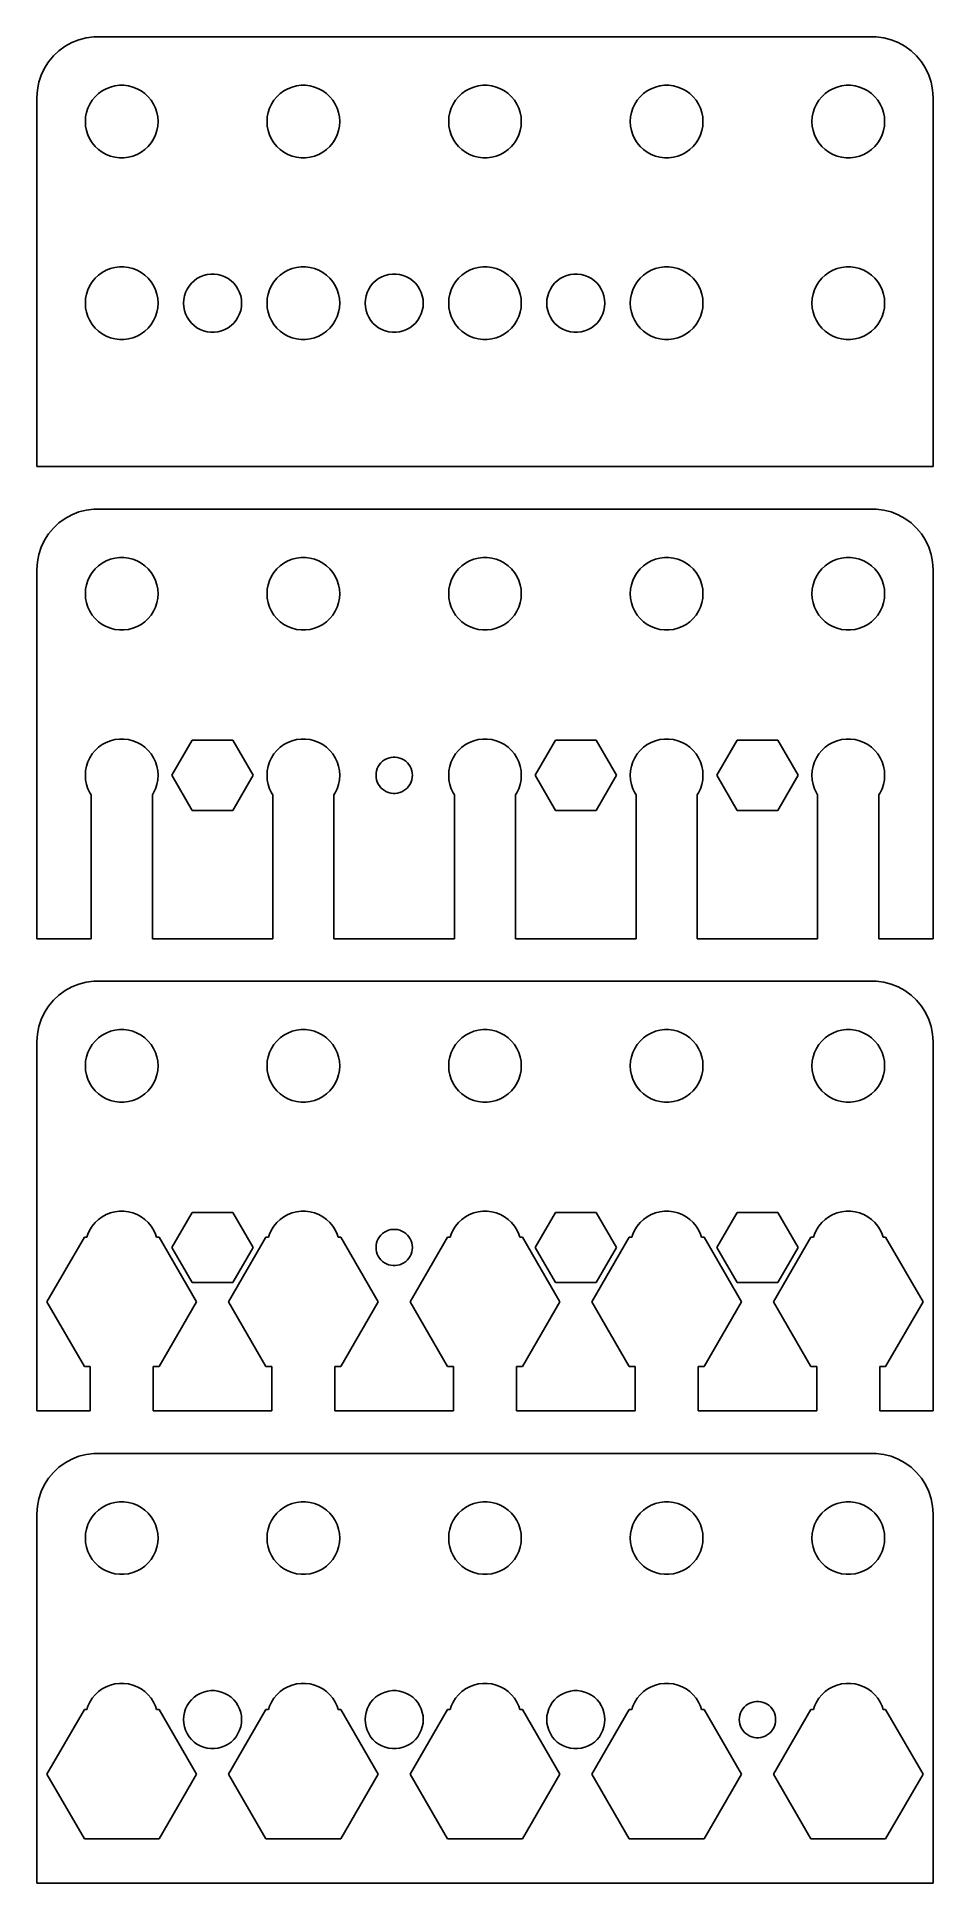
# Model space of a CAD drawing. Header units: metres. Extents: x -37 to 37, y 0 to 152.
import ezdxf

# ---------------------------------------------------------------- set-up
doc = ezdxf.new("R2010")
doc.units = ezdxf.units.M

msp = doc.modelspace()

# ---------------------------------------------------------------- linework, layer by layer
for p, q in [((-32.3139, 152.49), (-32.9369, 152.411)), ((32.3139, 152.49), (-32.3139, 152.49)), ((32.9369, 152.411), (32.3139, 152.49)), ((-35.1871, 151.353), (-35.6448, 150.923)), ((-34.6791, 151.722), (-35.1871, 151.353)), ((-34.1289, 152.024), (-34.6791, 151.722)), ((-33.5451, 152.255), (-34.1289, 152.024)), ((-32.9369, 152.411), (-33.5451, 152.255)), ((33.5451, 152.255), (32.9369, 152.411)), ((34.1289, 152.024), (33.5451, 152.255)), ((34.6791, 151.722), (34.1289, 152.024)), ((35.1871, 151.353), (34.6791, 151.722)), ((35.6448, 150.923), (35.1871, 151.353)), ((-36.3815, 149.909), (-36.6489, 149.341)), ((-36.0451, 150.439), (-36.3815, 149.909)), ((-35.6448, 150.923), (-36.0451, 150.439)), ((36.0451, 150.439), (35.6448, 150.923)), ((36.3815, 149.909), (36.0451, 150.439)), ((36.6489, 149.341), (36.3815, 149.909)), ((-36.9606, 148.127), (-37, 147.5)), ((-36.8429, 148.743), (-36.9606, 148.127)), ((-36.6489, 149.341), (-36.8429, 148.743)), ((-31.9123, 147.812), (-31.6075, 148.033)), ((-31.6075, 148.033), (-31.2773, 148.214)), ((-31.2773, 148.214), (-30.927, 148.353)), ((-30.927, 148.353), (-30.5621, 148.447)), ((-30.5621, 148.447), (-30.1884, 148.494)), ((-30.1884, 148.494), (-29.8116, 148.494)), ((-29.8116, 148.494), (-29.4379, 148.447)), ((-29.4379, 148.447), (-29.0729, 148.353)), ((-29.0729, 148.353), (-28.7227, 148.214)), ((-28.7227, 148.214), (-28.3925, 148.033)), ((-28.3925, 148.033), (-28.0877, 147.812)), ((-16.9123, 147.812), (-16.6075, 148.033)), ((-16.6075, 148.033), (-16.2773, 148.214)), ((-16.2773, 148.214), (-15.927, 148.353)), ((-15.927, 148.353), (-15.5621, 148.447)), ((-15.5621, 148.447), (-15.1884, 148.494)), ((-15.1884, 148.494), (-14.8116, 148.494)), ((-14.8116, 148.494), (-14.4379, 148.447)), ((-14.4379, 148.447), (-14.0729, 148.353)), ((-14.0729, 148.353), (-13.7227, 148.214)), ((-13.7227, 148.214), (-13.3925, 148.033)), ((-13.3925, 148.033), (-13.0877, 147.812)), ((-1.91226, 147.812), (-1.60747, 148.033)), ((-1.60747, 148.033), (-1.27733, 148.214)), ((-1.27733, 148.214), (-0.92705, 148.353)), ((-0.92705, 148.353), (-0.56213, 148.447)), ((-0.56213, 148.447), (-0.18837, 148.494)), ((-0.18837, 148.494), (0.18837, 148.494)), ((0.18837, 148.494), (0.56213, 148.447)), ((0.56213, 148.447), (0.92705, 148.353)), ((0.92705, 148.353), (1.27733, 148.214)), ((1.27733, 148.214), (1.60747, 148.033)), ((1.60747, 148.033), (1.91226, 147.812)), ((13.0877, 147.812), (13.3925, 148.033)), ((13.3925, 148.033), (13.7227, 148.214)), ((13.7227, 148.214), (14.0729, 148.353)), ((14.0729, 148.353), (14.4379, 148.447)), ((14.4379, 148.447), (14.8116, 148.494)), ((14.8116, 148.494), (15.1884, 148.494)), ((15.1884, 148.494), (15.5621, 148.447)), ((15.5621, 148.447), (15.927, 148.353)), ((15.927, 148.353), (16.2773, 148.214)), ((16.2773, 148.214), (16.6075, 148.033)), ((16.6075, 148.033), (16.9123, 147.812)), ((28.0877, 147.812), (28.3925, 148.033)), ((28.3925, 148.033), (28.7227, 148.214)), ((28.7227, 148.214), (29.0729, 148.353)), ((29.0729, 148.353), (29.4379, 148.447)), ((29.4379, 148.447), (29.8116, 148.494)), ((29.8116, 148.494), (30.1884, 148.494)), ((30.1884, 148.494), (30.5621, 148.447)), ((30.5621, 148.447), (30.927, 148.353)), ((30.927, 148.353), (31.2773, 148.214)), ((31.2773, 148.214), (31.6075, 148.033)), ((31.6075, 148.033), (31.9123, 147.812)), ((36.8429, 148.743), (36.6489, 149.341)), ((36.9606, 148.127), (36.8429, 148.743)), ((37, 147.5), (36.9606, 148.127)), ((-37, 147.5), (-37, 117)), ((-32.9057, 146.246), (-32.7893, 146.604)), ((-32.7893, 146.604), (-32.6289, 146.945)), ((-32.6289, 146.945), (-32.427, 147.263)), ((-32.427, 147.263), (-32.1869, 147.554)), ((-32.1869, 147.554), (-31.9123, 147.812)), ((-28.0877, 147.812), (-27.8131, 147.554)), ((-27.8131, 147.554), (-27.5729, 147.263)), ((-27.5729, 147.263), (-27.3711, 146.945)), ((-27.3711, 146.945), (-27.2107, 146.604)), ((-27.2107, 146.604), (-27.0942, 146.246)), ((-17.9057, 146.246), (-17.7893, 146.604)), ((-17.7893, 146.604), (-17.6289, 146.945)), ((-17.6289, 146.945), (-17.427, 147.263)), ((-17.427, 147.263), (-17.1869, 147.554)), ((-17.1869, 147.554), (-16.9123, 147.812)), ((-13.0877, 147.812), (-12.8131, 147.554)), ((-12.8131, 147.554), (-12.5729, 147.263)), ((-12.5729, 147.263), (-12.3711, 146.945)), ((-12.3711, 146.945), (-12.2107, 146.604)), ((-12.2107, 146.604), (-12.0942, 146.246)), ((-2.90575, 146.246), (-2.78932, 146.604)), ((-2.78932, 146.604), (-2.62891, 146.945)), ((-2.62891, 146.945), (-2.42705, 147.263)), ((-2.42705, 147.263), (-2.1869, 147.554)), ((-2.1869, 147.554), (-1.91226, 147.812)), ((1.91226, 147.812), (2.1869, 147.554)), ((2.1869, 147.554), (2.42705, 147.263)), ((2.42705, 147.263), (2.62891, 146.945)), ((2.62891, 146.945), (2.78932, 146.604)), ((2.78932, 146.604), (2.90575, 146.246)), ((12.0942, 146.246), (12.2107, 146.604)), ((12.2107, 146.604), (12.3711, 146.945)), ((12.3711, 146.945), (12.5729, 147.263)), ((12.5729, 147.263), (12.8131, 147.554)), ((12.8131, 147.554), (13.0877, 147.812)), ((16.9123, 147.812), (17.1869, 147.554)), ((17.1869, 147.554), (17.427, 147.263)), ((17.427, 147.263), (17.6289, 146.945)), ((17.6289, 146.945), (17.7893, 146.604)), ((17.7893, 146.604), (17.9057, 146.246)), ((27.0942, 146.246), (27.2107, 146.604)), ((27.2107, 146.604), (27.3711, 146.945)), ((27.3711, 146.945), (27.5729, 147.263)), ((27.5729, 147.263), (27.8131, 147.554)), ((27.8131, 147.554), (28.0877, 147.812)), ((31.9123, 147.812), (32.1869, 147.554)), ((32.1869, 147.554), (32.427, 147.263)), ((32.427, 147.263), (32.6289, 146.945)), ((32.6289, 146.945), (32.7893, 146.604)), ((32.7893, 146.604), (32.9057, 146.246)), ((37, 117), (37, 147.5)), ((-33, 145.5), (-32.9763, 145.876)), ((-32.9763, 145.124), (-33, 145.5)), ((-32.9763, 145.876), (-32.9057, 146.246)), ((-32.9057, 144.754), (-32.9763, 145.124)), ((-27.0942, 146.246), (-27.0237, 145.876)), ((-27.0237, 145.124), (-27.0942, 144.754)), ((-27.0237, 145.876), (-27, 145.5)), ((-27, 145.5), (-27.0237, 145.124)), ((-18, 145.5), (-17.9763, 145.876)), ((-17.9763, 145.124), (-18, 145.5)), ((-17.9763, 145.876), (-17.9057, 146.246)), ((-17.9057, 144.754), (-17.9763, 145.124)), ((-12.0942, 146.246), (-12.0237, 145.876)), ((-12.0237, 145.124), (-12.0942, 144.754)), ((-12.0237, 145.876), (-12, 145.5)), ((-12, 145.5), (-12.0237, 145.124)), ((-3, 145.5), (-2.97633, 145.876)), ((-2.97633, 145.124), (-3, 145.5)), ((-2.97633, 145.876), (-2.90575, 146.246)), ((-2.90575, 144.754), (-2.97633, 145.124)), ((2.90575, 146.246), (2.97633, 145.876)), ((2.97633, 145.124), (2.90575, 144.754)), ((2.97633, 145.876), (3, 145.5)), ((3, 145.5), (2.97633, 145.124)), ((12, 145.5), (12.0237, 145.876)), ((12.0237, 145.124), (12, 145.5)), ((12.0237, 145.876), (12.0942, 146.246)), ((12.0942, 144.754), (12.0237, 145.124)), ((17.9057, 146.246), (17.9763, 145.876)), ((17.9763, 145.124), (17.9057, 144.754)), ((17.9763, 145.876), (18, 145.5)), ((18, 145.5), (17.9763, 145.124)), ((27, 145.5), (27.0237, 145.876)), ((27.0237, 145.124), (27, 145.5)), ((27.0237, 145.876), (27.0942, 146.246)), ((27.0942, 144.754), (27.0237, 145.124)), ((32.9057, 146.246), (32.9763, 145.876)), ((32.9763, 145.124), (32.9057, 144.754)), ((32.9763, 145.876), (33, 145.5)), ((33, 145.5), (32.9763, 145.124)), ((-32.7893, 144.396), (-32.9057, 144.754)), ((-32.6289, 144.055), (-32.7893, 144.396)), ((-32.427, 143.737), (-32.6289, 144.055)), ((-32.1869, 143.446), (-32.427, 143.737)), ((-31.9123, 143.188), (-32.1869, 143.446)), ((-27.8131, 143.446), (-28.0877, 143.188)), ((-27.5729, 143.737), (-27.8131, 143.446)), ((-27.3711, 144.055), (-27.5729, 143.737)), ((-27.2107, 144.396), (-27.3711, 144.055)), ((-27.0942, 144.754), (-27.2107, 144.396)), ((-17.7893, 144.396), (-17.9057, 144.754)), ((-17.6289, 144.055), (-17.7893, 144.396)), ((-17.427, 143.737), (-17.6289, 144.055)), ((-17.1869, 143.446), (-17.427, 143.737)), ((-16.9123, 143.188), (-17.1869, 143.446)), ((-12.8131, 143.446), (-13.0877, 143.188)), ((-12.5729, 143.737), (-12.8131, 143.446)), ((-12.3711, 144.055), (-12.5729, 143.737)), ((-12.2107, 144.396), (-12.3711, 144.055)), ((-12.0942, 144.754), (-12.2107, 144.396)), ((-2.78932, 144.396), (-2.90575, 144.754)), ((-2.62891, 144.055), (-2.78932, 144.396)), ((-2.42705, 143.737), (-2.62891, 144.055)), ((-2.1869, 143.446), (-2.42705, 143.737)), ((-1.91226, 143.188), (-2.1869, 143.446)), ((2.1869, 143.446), (1.91226, 143.188)), ((2.42705, 143.737), (2.1869, 143.446)), ((2.62891, 144.055), (2.42705, 143.737)), ((2.78932, 144.396), (2.62891, 144.055)), ((2.90575, 144.754), (2.78932, 144.396)), ((12.2107, 144.396), (12.0942, 144.754)), ((12.3711, 144.055), (12.2107, 144.396)), ((12.5729, 143.737), (12.3711, 144.055)), ((12.8131, 143.446), (12.5729, 143.737)), ((13.0877, 143.188), (12.8131, 143.446)), ((17.1869, 143.446), (16.9123, 143.188)), ((17.427, 143.737), (17.1869, 143.446)), ((17.6289, 144.055), (17.427, 143.737)), ((17.7893, 144.396), (17.6289, 144.055)), ((17.9057, 144.754), (17.7893, 144.396)), ((27.2107, 144.396), (27.0942, 144.754)), ((27.3711, 144.055), (27.2107, 144.396)), ((27.5729, 143.737), (27.3711, 144.055)), ((27.8131, 143.446), (27.5729, 143.737)), ((28.0877, 143.188), (27.8131, 143.446)), ((32.1869, 143.446), (31.9123, 143.188)), ((32.427, 143.737), (32.1869, 143.446)), ((32.6289, 144.055), (32.427, 143.737)), ((32.7893, 144.396), (32.6289, 144.055)), ((32.9057, 144.754), (32.7893, 144.396)), ((-31.6075, 142.967), (-31.9123, 143.188)), ((-31.2773, 142.786), (-31.6075, 142.967)), ((-30.927, 142.647), (-31.2773, 142.786)), ((-30.5621, 142.553), (-30.927, 142.647)), ((-30.1884, 142.506), (-30.5621, 142.553)), ((-29.8116, 142.506), (-30.1884, 142.506)), ((-29.4379, 142.553), (-29.8116, 142.506)), ((-29.0729, 142.647), (-29.4379, 142.553)), ((-28.7227, 142.786), (-29.0729, 142.647)), ((-28.3925, 142.967), (-28.7227, 142.786)), ((-28.0877, 143.188), (-28.3925, 142.967)), ((-16.6075, 142.967), (-16.9123, 143.188)), ((-16.2773, 142.786), (-16.6075, 142.967)), ((-15.927, 142.647), (-16.2773, 142.786)), ((-15.5621, 142.553), (-15.927, 142.647)), ((-15.1884, 142.506), (-15.5621, 142.553)), ((-14.8116, 142.506), (-15.1884, 142.506)), ((-14.4379, 142.553), (-14.8116, 142.506)), ((-14.0729, 142.647), (-14.4379, 142.553)), ((-13.7227, 142.786), (-14.0729, 142.647)), ((-13.3925, 142.967), (-13.7227, 142.786)), ((-13.0877, 143.188), (-13.3925, 142.967)), ((-1.60747, 142.967), (-1.91226, 143.188)), ((-1.27733, 142.786), (-1.60747, 142.967)), ((-0.92705, 142.647), (-1.27733, 142.786)), ((-0.56213, 142.553), (-0.92705, 142.647)), ((-0.18837, 142.506), (-0.56213, 142.553)), ((0.18837, 142.506), (-0.18837, 142.506)), ((0.56213, 142.553), (0.18837, 142.506)), ((0.92705, 142.647), (0.56213, 142.553)), ((1.27733, 142.786), (0.92705, 142.647)), ((1.60747, 142.967), (1.27733, 142.786)), ((1.91226, 143.188), (1.60747, 142.967)), ((13.3925, 142.967), (13.0877, 143.188)), ((13.7227, 142.786), (13.3925, 142.967)), ((14.0729, 142.647), (13.7227, 142.786)), ((14.4379, 142.553), (14.0729, 142.647)), ((14.8116, 142.506), (14.4379, 142.553)), ((15.1884, 142.506), (14.8116, 142.506)), ((15.5621, 142.553), (15.1884, 142.506)), ((15.927, 142.647), (15.5621, 142.553)), ((16.2773, 142.786), (15.927, 142.647)), ((16.6075, 142.967), (16.2773, 142.786)), ((16.9123, 143.188), (16.6075, 142.967)), ((28.3925, 142.967), (28.0877, 143.188)), ((28.7227, 142.786), (28.3925, 142.967)), ((29.0729, 142.647), (28.7227, 142.786)), ((29.4379, 142.553), (29.0729, 142.647)), ((29.8116, 142.506), (29.4379, 142.553)), ((30.1884, 142.506), (29.8116, 142.506)), ((30.5621, 142.553), (30.1884, 142.506)), ((30.927, 142.647), (30.5621, 142.553)), ((31.2773, 142.786), (30.927, 142.647)), ((31.6075, 142.967), (31.2773, 142.786)), ((31.9123, 143.188), (31.6075, 142.967)), ((-32.1869, 132.554), (-31.9123, 132.812)), ((-31.9123, 132.812), (-31.6075, 133.033)), ((-31.6075, 133.033), (-31.2773, 133.214)), ((-31.2773, 133.214), (-30.927, 133.353)), ((-30.927, 133.353), (-30.5621, 133.447)), ((-30.5621, 133.447), (-30.1884, 133.494)), ((-30.1884, 133.494), (-29.8116, 133.494)), ((-29.8116, 133.494), (-29.4379, 133.447)), ((-29.4379, 133.447), (-29.0729, 133.353)), ((-29.0729, 133.353), (-28.7227, 133.214)), ((-28.7227, 133.214), (-28.3925, 133.033)), ((-28.3925, 133.033), (-28.0877, 132.812)), ((-28.0877, 132.812), (-27.8131, 132.554)), ((-23.786, 132.526), (-23.5219, 132.672)), ((-23.5219, 132.672), (-23.2416, 132.783)), ((-23.2416, 132.783), (-22.9497, 132.857)), ((-22.9497, 132.857), (-22.6507, 132.895)), ((-22.6507, 132.895), (-22.3493, 132.895)), ((-22.3493, 132.895), (-22.0503, 132.857)), ((-22.0503, 132.857), (-21.7583, 132.783)), ((-21.7583, 132.783), (-21.4781, 132.672)), ((-21.4781, 132.672), (-21.214, 132.526)), ((-17.1869, 132.554), (-16.9123, 132.812)), ((-16.9123, 132.812), (-16.6075, 133.033)), ((-16.6075, 133.033), (-16.2773, 133.214)), ((-16.2773, 133.214), (-15.927, 133.353)), ((-15.927, 133.353), (-15.5621, 133.447)), ((-15.5621, 133.447), (-15.1884, 133.494)), ((-15.1884, 133.494), (-14.8116, 133.494)), ((-14.8116, 133.494), (-14.4379, 133.447)), ((-14.4379, 133.447), (-14.0729, 133.353)), ((-14.0729, 133.353), (-13.7227, 133.214)), ((-13.7227, 133.214), (-13.3925, 133.033)), ((-13.3925, 133.033), (-13.0877, 132.812)), ((-13.0877, 132.812), (-12.8131, 132.554)), ((-8.78598, 132.526), (-8.52187, 132.672)), ((-8.52187, 132.672), (-8.24164, 132.783)), ((-8.24164, 132.783), (-7.94971, 132.857)), ((-7.94971, 132.857), (-7.6507, 132.895)), ((-7.6507, 132.895), (-7.34929, 132.895)), ((-7.34929, 132.895), (-7.05028, 132.857)), ((-7.05028, 132.857), (-6.75835, 132.783)), ((-6.75835, 132.783), (-6.47812, 132.672)), ((-6.47812, 132.672), (-6.214, 132.526)), ((-2.1869, 132.554), (-1.91226, 132.812)), ((-1.91226, 132.812), (-1.60747, 133.033)), ((-1.60747, 133.033), (-1.27733, 133.214)), ((-1.27733, 133.214), (-0.92705, 133.353)), ((-0.92705, 133.353), (-0.56213, 133.447)), ((-0.56213, 133.447), (-0.18837, 133.494)), ((-0.18837, 133.494), (0.18837, 133.494)), ((0.18837, 133.494), (0.56213, 133.447)), ((0.56213, 133.447), (0.92705, 133.353)), ((0.92705, 133.353), (1.27733, 133.214)), ((1.27733, 133.214), (1.60747, 133.033)), ((1.60747, 133.033), (1.91226, 132.812)), ((1.91226, 132.812), (2.1869, 132.554)), ((6.214, 132.526), (6.47812, 132.672)), ((6.47812, 132.672), (6.75835, 132.783)), ((6.75835, 132.783), (7.05028, 132.857)), ((7.05028, 132.857), (7.34929, 132.895)), ((7.34929, 132.895), (7.6507, 132.895)), ((7.6507, 132.895), (7.94971, 132.857)), ((7.94971, 132.857), (8.24164, 132.783)), ((8.24164, 132.783), (8.52187, 132.672)), ((8.52187, 132.672), (8.78598, 132.526)), ((12.8131, 132.554), (13.0877, 132.812)), ((13.0877, 132.812), (13.3925, 133.033)), ((13.3925, 133.033), (13.7227, 133.214)), ((13.7227, 133.214), (14.0729, 133.353)), ((14.0729, 133.353), (14.4379, 133.447)), ((14.4379, 133.447), (14.8116, 133.494)), ((14.8116, 133.494), (15.1884, 133.494)), ((15.1884, 133.494), (15.5621, 133.447)), ((15.5621, 133.447), (15.927, 133.353)), ((15.927, 133.353), (16.2773, 133.214)), ((16.2773, 133.214), (16.6075, 133.033)), ((16.6075, 133.033), (16.9123, 132.812)), ((16.9123, 132.812), (17.1869, 132.554)), ((27.8131, 132.554), (28.0877, 132.812)), ((28.0877, 132.812), (28.3925, 133.033)), ((28.3925, 133.033), (28.7227, 133.214)), ((28.7227, 133.214), (29.0729, 133.353)), ((29.0729, 133.353), (29.4379, 133.447)), ((29.4379, 133.447), (29.8116, 133.494)), ((29.8116, 133.494), (30.1884, 133.494)), ((30.1884, 133.494), (30.5621, 133.447)), ((30.5621, 133.447), (30.927, 133.353)), ((30.927, 133.353), (31.2773, 133.214)), ((31.2773, 133.214), (31.6075, 133.033)), ((31.6075, 133.033), (31.9123, 132.812)), ((31.9123, 132.812), (32.1869, 132.554)), ((-32.9763, 130.876), (-32.9057, 131.246)), ((-32.9057, 131.246), (-32.7893, 131.604)), ((-32.7893, 131.604), (-32.6289, 131.945)), ((-32.6289, 131.945), (-32.427, 132.263)), ((-32.427, 132.263), (-32.1869, 132.554)), ((-27.8131, 132.554), (-27.5729, 132.263)), ((-27.5729, 132.263), (-27.3711, 131.945)), ((-27.3711, 131.945), (-27.2107, 131.604)), ((-27.2107, 131.604), (-27.0942, 131.246)), ((-27.0942, 131.246), (-27.0237, 130.876)), ((-24.8246, 131.097), (-24.7315, 131.383)), ((-24.7315, 131.383), (-24.6031, 131.656)), ((-24.6031, 131.656), (-24.4416, 131.911)), ((-24.4416, 131.911), (-24.2495, 132.143)), ((-24.2495, 132.143), (-24.0298, 132.349)), ((-24.0298, 132.349), (-23.786, 132.526)), ((-21.214, 132.526), (-20.9702, 132.349)), ((-20.9702, 132.349), (-20.7505, 132.143)), ((-20.7505, 132.143), (-20.5583, 131.911)), ((-20.5583, 131.911), (-20.3969, 131.656)), ((-20.3969, 131.656), (-20.2685, 131.383)), ((-20.2685, 131.383), (-20.1754, 131.097)), ((-17.9763, 130.876), (-17.9057, 131.246)), ((-17.9057, 131.246), (-17.7893, 131.604)), ((-17.7893, 131.604), (-17.6289, 131.945)), ((-17.6289, 131.945), (-17.427, 132.263)), ((-17.427, 132.263), (-17.1869, 132.554)), ((-12.8131, 132.554), (-12.5729, 132.263)), ((-12.5729, 132.263), (-12.3711, 131.945)), ((-12.3711, 131.945), (-12.2107, 131.604)), ((-12.2107, 131.604), (-12.0942, 131.246)), ((-12.0942, 131.246), (-12.0237, 130.876)), ((-9.82458, 131.097), (-9.73146, 131.383)), ((-9.73146, 131.383), (-9.60313, 131.656)), ((-9.60313, 131.656), (-9.44164, 131.911)), ((-9.44164, 131.911), (-9.24951, 132.143)), ((-9.24951, 132.143), (-9.02982, 132.349)), ((-9.02982, 132.349), (-8.78598, 132.526)), ((-6.214, 132.526), (-5.97017, 132.349)), ((-5.97017, 132.349), (-5.75047, 132.143)), ((-5.75047, 132.143), (-5.55835, 131.911)), ((-5.55835, 131.911), (-5.39685, 131.656)), ((-5.39685, 131.656), (-5.26852, 131.383)), ((-5.26852, 131.383), (-5.1754, 131.097)), ((-2.97633, 130.876), (-2.90575, 131.246)), ((-2.90575, 131.246), (-2.78932, 131.604)), ((-2.78932, 131.604), (-2.62891, 131.945)), ((-2.62891, 131.945), (-2.42705, 132.263)), ((-2.42705, 132.263), (-2.1869, 132.554)), ((2.1869, 132.554), (2.42705, 132.263)), ((2.42705, 132.263), (2.62891, 131.945)), ((2.62891, 131.945), (2.78932, 131.604)), ((2.78932, 131.604), (2.90575, 131.246)), ((2.90575, 131.246), (2.97633, 130.876)), ((5.1754, 131.097), (5.26852, 131.383)), ((5.26852, 131.383), (5.39685, 131.656)), ((5.39685, 131.656), (5.55835, 131.911)), ((5.55835, 131.911), (5.75047, 132.143)), ((5.75047, 132.143), (5.97017, 132.349)), ((5.97017, 132.349), (6.214, 132.526)), ((8.78598, 132.526), (9.02982, 132.349)), ((9.02982, 132.349), (9.24951, 132.143)), ((9.24951, 132.143), (9.44164, 131.911)), ((9.44164, 131.911), (9.60313, 131.656)), ((9.60313, 131.656), (9.73146, 131.383)), ((9.73146, 131.383), (9.82458, 131.097)), ((12.0237, 130.876), (12.0942, 131.246)), ((12.0942, 131.246), (12.2107, 131.604)), ((12.2107, 131.604), (12.3711, 131.945)), ((12.3711, 131.945), (12.5729, 132.263)), ((12.5729, 132.263), (12.8131, 132.554)), ((17.1869, 132.554), (17.427, 132.263)), ((17.427, 132.263), (17.6289, 131.945)), ((17.6289, 131.945), (17.7893, 131.604)), ((17.7893, 131.604), (17.9057, 131.246)), ((17.9057, 131.246), (17.9763, 130.876)), ((27.0237, 130.876), (27.0942, 131.246)), ((27.0942, 131.246), (27.2107, 131.604)), ((27.2107, 131.604), (27.3711, 131.945)), ((27.3711, 131.945), (27.5729, 132.263)), ((27.5729, 132.263), (27.8131, 132.554)), ((32.1869, 132.554), (32.427, 132.263)), ((32.427, 132.263), (32.6289, 131.945)), ((32.6289, 131.945), (32.7893, 131.604)), ((32.7893, 131.604), (32.9057, 131.246)), ((32.9057, 131.246), (32.9763, 130.876)), ((-33, 130.5), (-32.9763, 130.876)), ((-32.9763, 130.124), (-33, 130.5)), ((-32.9057, 129.754), (-32.9763, 130.124)), ((-32.7893, 129.396), (-32.9057, 129.754)), ((-27.0942, 129.754), (-27.2107, 129.396)), ((-27.0237, 130.124), (-27.0942, 129.754)), ((-27.0237, 130.876), (-27, 130.5)), ((-27, 130.5), (-27.0237, 130.124)), ((-24.9, 130.5), (-24.8811, 130.801)), ((-24.8811, 130.199), (-24.9, 130.5)), ((-24.8811, 130.801), (-24.8246, 131.097)), ((-24.8246, 129.903), (-24.8811, 130.199)), ((-24.7315, 129.617), (-24.8246, 129.903)), ((-24.6031, 129.344), (-24.7315, 129.617)), ((-20.2685, 129.617), (-20.3969, 129.344)), ((-20.1754, 129.903), (-20.2685, 129.617)), ((-20.1754, 131.097), (-20.1189, 130.801)), ((-20.1189, 130.199), (-20.1754, 129.903)), ((-20.1189, 130.801), (-20.1, 130.5)), ((-20.1, 130.5), (-20.1189, 130.199)), ((-18, 130.5), (-17.9763, 130.876)), ((-17.9763, 130.124), (-18, 130.5)), ((-17.9057, 129.754), (-17.9763, 130.124)), ((-17.7893, 129.396), (-17.9057, 129.754)), ((-12.0942, 129.754), (-12.2107, 129.396)), ((-12.0237, 130.124), (-12.0942, 129.754)), ((-12.0237, 130.876), (-12, 130.5)), ((-12, 130.5), (-12.0237, 130.124)), ((-9.89999, 130.5), (-9.88107, 130.801)), ((-9.88107, 130.199), (-9.89999, 130.5)), ((-9.88107, 130.801), (-9.82458, 131.097)), ((-9.82458, 129.903), (-9.88107, 130.199)), ((-9.73146, 129.617), (-9.82458, 129.903)), ((-9.60313, 129.344), (-9.73146, 129.617)), ((-5.26852, 129.617), (-5.39685, 129.344)), ((-5.1754, 129.903), (-5.26852, 129.617)), ((-5.1754, 131.097), (-5.11891, 130.801)), ((-5.11891, 130.199), (-5.1754, 129.903)), ((-5.11891, 130.801), (-5.09999, 130.5)), ((-5.09999, 130.5), (-5.11891, 130.199)), ((-3, 130.5), (-2.97633, 130.876)), ((-2.97633, 130.124), (-3, 130.5)), ((-2.90575, 129.754), (-2.97633, 130.124)), ((-2.78932, 129.396), (-2.90575, 129.754)), ((2.90575, 129.754), (2.78932, 129.396)), ((2.97633, 130.124), (2.90575, 129.754)), ((2.97633, 130.876), (3, 130.5)), ((3, 130.5), (2.97633, 130.124)), ((5.09999, 130.5), (5.11891, 130.801)), ((5.11891, 130.199), (5.09999, 130.5)), ((5.11891, 130.801), (5.1754, 131.097)), ((5.1754, 129.903), (5.11891, 130.199)), ((5.26852, 129.617), (5.1754, 129.903)), ((5.39685, 129.344), (5.26852, 129.617)), ((9.73146, 129.617), (9.60313, 129.344)), ((9.82458, 129.903), (9.73146, 129.617)), ((9.82458, 131.097), (9.88107, 130.801)), ((9.88107, 130.199), (9.82458, 129.903)), ((9.88107, 130.801), (9.89999, 130.5)), ((9.89999, 130.5), (9.88107, 130.199)), ((12, 130.5), (12.0237, 130.876)), ((12.0237, 130.124), (12, 130.5)), ((12.0942, 129.754), (12.0237, 130.124)), ((12.2107, 129.396), (12.0942, 129.754)), ((17.9057, 129.754), (17.7893, 129.396)), ((17.9763, 130.124), (17.9057, 129.754)), ((17.9763, 130.876), (18, 130.5)), ((18, 130.5), (17.9763, 130.124)), ((27, 130.5), (27.0237, 130.876)), ((27.0237, 130.124), (27, 130.5)), ((27.0942, 129.754), (27.0237, 130.124)), ((27.2107, 129.396), (27.0942, 129.754)), ((32.9057, 129.754), (32.7893, 129.396)), ((32.9763, 130.124), (32.9057, 129.754)), ((32.9763, 130.876), (33, 130.5)), ((33, 130.5), (32.9763, 130.124)), ((-32.6289, 129.055), (-32.7893, 129.396)), ((-32.427, 128.737), (-32.6289, 129.055)), ((-32.1869, 128.446), (-32.427, 128.737)), ((-31.9123, 128.188), (-32.1869, 128.446)), ((-31.6075, 127.967), (-31.9123, 128.188)), ((-28.0877, 128.188), (-28.3925, 127.967)), ((-27.8131, 128.446), (-28.0877, 128.188)), ((-27.5729, 128.737), (-27.8131, 128.446)), ((-27.3711, 129.055), (-27.5729, 128.737)), ((-27.2107, 129.396), (-27.3711, 129.055)), ((-24.4416, 129.089), (-24.6031, 129.344)), ((-24.2495, 128.857), (-24.4416, 129.089)), ((-24.0298, 128.651), (-24.2495, 128.857)), ((-23.786, 128.474), (-24.0298, 128.651)), ((-23.5219, 128.328), (-23.786, 128.474)), ((-23.2416, 128.217), (-23.5219, 128.328)), ((-22.9497, 128.143), (-23.2416, 128.217)), ((-22.6507, 128.105), (-22.9497, 128.143)), ((-22.3493, 128.105), (-22.6507, 128.105)), ((-22.0503, 128.143), (-22.3493, 128.105)), ((-21.7583, 128.217), (-22.0503, 128.143)), ((-21.4781, 128.328), (-21.7583, 128.217)), ((-21.214, 128.474), (-21.4781, 128.328)), ((-20.9702, 128.651), (-21.214, 128.474)), ((-20.7505, 128.857), (-20.9702, 128.651)), ((-20.5583, 129.089), (-20.7505, 128.857)), ((-20.3969, 129.344), (-20.5583, 129.089)), ((-17.6289, 129.055), (-17.7893, 129.396)), ((-17.427, 128.737), (-17.6289, 129.055)), ((-17.1869, 128.446), (-17.427, 128.737)), ((-16.9123, 128.188), (-17.1869, 128.446)), ((-16.6075, 127.967), (-16.9123, 128.188)), ((-13.0877, 128.188), (-13.3925, 127.967)), ((-12.8131, 128.446), (-13.0877, 128.188)), ((-12.5729, 128.737), (-12.8131, 128.446)), ((-12.3711, 129.055), (-12.5729, 128.737)), ((-12.2107, 129.396), (-12.3711, 129.055)), ((-9.44164, 129.089), (-9.60313, 129.344)), ((-9.24951, 128.857), (-9.44164, 129.089)), ((-9.02982, 128.651), (-9.24951, 128.857)), ((-8.78598, 128.474), (-9.02982, 128.651)), ((-8.52187, 128.328), (-8.78598, 128.474)), ((-8.24164, 128.217), (-8.52187, 128.328)), ((-7.94971, 128.143), (-8.24164, 128.217)), ((-7.6507, 128.105), (-7.94971, 128.143)), ((-7.34929, 128.105), (-7.6507, 128.105)), ((-7.05028, 128.143), (-7.34929, 128.105)), ((-6.75835, 128.217), (-7.05028, 128.143)), ((-6.47812, 128.328), (-6.75835, 128.217)), ((-6.214, 128.474), (-6.47812, 128.328)), ((-5.97017, 128.651), (-6.214, 128.474)), ((-5.75047, 128.857), (-5.97017, 128.651)), ((-5.55835, 129.089), (-5.75047, 128.857)), ((-5.39685, 129.344), (-5.55835, 129.089)), ((-2.62891, 129.055), (-2.78932, 129.396)), ((-2.42705, 128.737), (-2.62891, 129.055)), ((-2.1869, 128.446), (-2.42705, 128.737)), ((-1.91226, 128.188), (-2.1869, 128.446)), ((-1.60747, 127.967), (-1.91226, 128.188)), ((1.91226, 128.188), (1.60747, 127.967)), ((2.1869, 128.446), (1.91226, 128.188)), ((2.42705, 128.737), (2.1869, 128.446)), ((2.62891, 129.055), (2.42705, 128.737)), ((2.78932, 129.396), (2.62891, 129.055)), ((5.55835, 129.089), (5.39685, 129.344)), ((5.75047, 128.857), (5.55835, 129.089)), ((5.97017, 128.651), (5.75047, 128.857)), ((6.214, 128.474), (5.97017, 128.651)), ((6.47812, 128.328), (6.214, 128.474)), ((6.75835, 128.217), (6.47812, 128.328)), ((7.05028, 128.143), (6.75835, 128.217)), ((7.34929, 128.105), (7.05028, 128.143)), ((7.6507, 128.105), (7.34929, 128.105)), ((7.94971, 128.143), (7.6507, 128.105)), ((8.24164, 128.217), (7.94971, 128.143)), ((8.52187, 128.328), (8.24164, 128.217)), ((8.78598, 128.474), (8.52187, 128.328)), ((9.02982, 128.651), (8.78598, 128.474)), ((9.24951, 128.857), (9.02982, 128.651)), ((9.44164, 129.089), (9.24951, 128.857)), ((9.60313, 129.344), (9.44164, 129.089)), ((12.3711, 129.055), (12.2107, 129.396)), ((12.5729, 128.737), (12.3711, 129.055)), ((12.8131, 128.446), (12.5729, 128.737)), ((13.0877, 128.188), (12.8131, 128.446)), ((13.3925, 127.967), (13.0877, 128.188)), ((16.9123, 128.188), (16.6075, 127.967)), ((17.1869, 128.446), (16.9123, 128.188)), ((17.427, 128.737), (17.1869, 128.446)), ((17.6289, 129.055), (17.427, 128.737)), ((17.7893, 129.396), (17.6289, 129.055)), ((27.3711, 129.055), (27.2107, 129.396)), ((27.5729, 128.737), (27.3711, 129.055)), ((27.8131, 128.446), (27.5729, 128.737)), ((28.0877, 128.188), (27.8131, 128.446)), ((28.3925, 127.967), (28.0877, 128.188)), ((31.9123, 128.188), (31.6075, 127.967)), ((32.1869, 128.446), (31.9123, 128.188)), ((32.427, 128.737), (32.1869, 128.446)), ((32.6289, 129.055), (32.427, 128.737)), ((32.7893, 129.396), (32.6289, 129.055)), ((-31.2773, 127.786), (-31.6075, 127.967)), ((-30.927, 127.647), (-31.2773, 127.786)), ((-30.5621, 127.553), (-30.927, 127.647)), ((-30.1884, 127.506), (-30.5621, 127.553)), ((-29.8116, 127.506), (-30.1884, 127.506)), ((-29.4379, 127.553), (-29.8116, 127.506)), ((-29.0729, 127.647), (-29.4379, 127.553)), ((-28.7227, 127.786), (-29.0729, 127.647)), ((-28.3925, 127.967), (-28.7227, 127.786)), ((-16.2773, 127.786), (-16.6075, 127.967)), ((-15.927, 127.647), (-16.2773, 127.786)), ((-15.5621, 127.553), (-15.927, 127.647)), ((-15.1884, 127.506), (-15.5621, 127.553)), ((-14.8116, 127.506), (-15.1884, 127.506)), ((-14.4379, 127.553), (-14.8116, 127.506)), ((-14.0729, 127.647), (-14.4379, 127.553)), ((-13.7227, 127.786), (-14.0729, 127.647)), ((-13.3925, 127.967), (-13.7227, 127.786)), ((-1.27733, 127.786), (-1.60747, 127.967)), ((-0.92705, 127.647), (-1.27733, 127.786)), ((-0.56213, 127.553), (-0.92705, 127.647)), ((-0.18837, 127.506), (-0.56213, 127.553)), ((0.18837, 127.506), (-0.18837, 127.506)), ((0.56213, 127.553), (0.18837, 127.506)), ((0.92705, 127.647), (0.56213, 127.553)), ((1.27733, 127.786), (0.92705, 127.647)), ((1.60747, 127.967), (1.27733, 127.786)), ((13.7227, 127.786), (13.3925, 127.967)), ((14.0729, 127.647), (13.7227, 127.786)), ((14.4379, 127.553), (14.0729, 127.647)), ((14.8116, 127.506), (14.4379, 127.553)), ((15.1884, 127.506), (14.8116, 127.506)), ((15.5621, 127.553), (15.1884, 127.506)), ((15.927, 127.647), (15.5621, 127.553)), ((16.2773, 127.786), (15.927, 127.647)), ((16.6075, 127.967), (16.2773, 127.786)), ((28.7227, 127.786), (28.3925, 127.967)), ((29.0729, 127.647), (28.7227, 127.786)), ((29.4379, 127.553), (29.0729, 127.647)), ((29.8116, 127.506), (29.4379, 127.553)), ((30.1884, 127.506), (29.8116, 127.506)), ((30.5621, 127.553), (30.1884, 127.506)), ((30.927, 127.647), (30.5621, 127.553)), ((31.2773, 127.786), (30.927, 127.647)), ((31.6075, 127.967), (31.2773, 127.786)), ((-37, 117), (37, 117)), ((-34.1289, 113.024), (-34.6791, 112.722)), ((-33.5451, 113.255), (-34.1289, 113.024)), ((-32.9369, 113.411), (-33.5451, 113.255)), ((-32.3139, 113.49), (-32.9369, 113.411)), ((32.3139, 113.49), (-32.3139, 113.49)), ((32.9369, 113.411), (32.3139, 113.49)), ((33.5451, 113.255), (32.9369, 113.411)), ((34.1289, 113.024), (33.5451, 113.255)), ((34.6791, 112.722), (34.1289, 113.024)), ((-36.0451, 111.439), (-36.3815, 110.909)), ((-35.6448, 111.923), (-36.0451, 111.439)), ((-35.1871, 112.353), (-35.6448, 111.923)), ((-34.6791, 112.722), (-35.1871, 112.353)), ((35.1871, 112.353), (34.6791, 112.722)), ((35.6448, 111.923), (35.1871, 112.353)), ((36.0451, 111.439), (35.6448, 111.923)), ((36.3815, 110.909), (36.0451, 111.439)), ((-36.6489, 110.341), (-36.8429, 109.743)), ((-36.3815, 110.909), (-36.6489, 110.341)), ((36.6489, 110.341), (36.3815, 110.909)), ((36.8429, 109.743), (36.6489, 110.341)), ((-36.9606, 109.127), (-37, 108.5)), ((-37, 108.5), (-37, 78)), ((-36.8429, 109.743), (-36.9606, 109.127)), ((-32.427, 108.263), (-32.1869, 108.554)), ((-32.1869, 108.554), (-31.9123, 108.812)), ((-31.9123, 108.812), (-31.6075, 109.033)), ((-31.6075, 109.033), (-31.2773, 109.214)), ((-31.2773, 109.214), (-30.927, 109.353)), ((-30.927, 109.353), (-30.5621, 109.447)), ((-30.5621, 109.447), (-30.1884, 109.494)), ((-30.1884, 109.494), (-29.8116, 109.494)), ((-29.8116, 109.494), (-29.4379, 109.447)), ((-29.4379, 109.447), (-29.0729, 109.353)), ((-29.0729, 109.353), (-28.7227, 109.214)), ((-28.7227, 109.214), (-28.3925, 109.033)), ((-28.3925, 109.033), (-28.0877, 108.812)), ((-28.0877, 108.812), (-27.8131, 108.554)), ((-27.8131, 108.554), (-27.5729, 108.263)), ((-17.427, 108.263), (-17.1869, 108.554)), ((-17.1869, 108.554), (-16.9123, 108.812)), ((-16.9123, 108.812), (-16.6075, 109.033)), ((-16.6075, 109.033), (-16.2773, 109.214)), ((-16.2773, 109.214), (-15.927, 109.353)), ((-15.927, 109.353), (-15.5621, 109.447)), ((-15.5621, 109.447), (-15.1884, 109.494)), ((-15.1884, 109.494), (-14.8116, 109.494)), ((-14.8116, 109.494), (-14.4379, 109.447)), ((-14.4379, 109.447), (-14.0729, 109.353)), ((-14.0729, 109.353), (-13.7227, 109.214)), ((-13.7227, 109.214), (-13.3925, 109.033)), ((-13.3925, 109.033), (-13.0877, 108.812)), ((-13.0877, 108.812), (-12.8131, 108.554)), ((-12.8131, 108.554), (-12.5729, 108.263)), ((-2.42705, 108.263), (-2.1869, 108.554)), ((-2.1869, 108.554), (-1.91226, 108.812)), ((-1.91226, 108.812), (-1.60747, 109.033)), ((-1.60747, 109.033), (-1.27733, 109.214)), ((-1.27733, 109.214), (-0.92705, 109.353)), ((-0.92705, 109.353), (-0.56213, 109.447)), ((-0.56213, 109.447), (-0.18837, 109.494)), ((-0.18837, 109.494), (0.18837, 109.494)), ((0.18837, 109.494), (0.56213, 109.447)), ((0.56213, 109.447), (0.92705, 109.353)), ((0.92705, 109.353), (1.27733, 109.214)), ((1.27733, 109.214), (1.60747, 109.033)), ((1.60747, 109.033), (1.91226, 108.812)), ((1.91226, 108.812), (2.1869, 108.554)), ((2.1869, 108.554), (2.42705, 108.263)), ((12.5729, 108.263), (12.8131, 108.554)), ((12.8131, 108.554), (13.0877, 108.812)), ((13.0877, 108.812), (13.3925, 109.033)), ((13.3925, 109.033), (13.7227, 109.214)), ((13.7227, 109.214), (14.0729, 109.353)), ((14.0729, 109.353), (14.4379, 109.447)), ((14.4379, 109.447), (14.8116, 109.494)), ((14.8116, 109.494), (15.1884, 109.494)), ((15.1884, 109.494), (15.5621, 109.447)), ((15.5621, 109.447), (15.927, 109.353)), ((15.927, 109.353), (16.2773, 109.214)), ((16.2773, 109.214), (16.6075, 109.033)), ((16.6075, 109.033), (16.9123, 108.812)), ((16.9123, 108.812), (17.1869, 108.554)), ((17.1869, 108.554), (17.427, 108.263)), ((27.5729, 108.263), (27.8131, 108.554)), ((27.8131, 108.554), (28.0877, 108.812)), ((28.0877, 108.812), (28.3925, 109.033)), ((28.3925, 109.033), (28.7227, 109.214)), ((28.7227, 109.214), (29.0729, 109.353)), ((29.0729, 109.353), (29.4379, 109.447)), ((29.4379, 109.447), (29.8116, 109.494)), ((29.8116, 109.494), (30.1884, 109.494)), ((30.1884, 109.494), (30.5621, 109.447)), ((30.5621, 109.447), (30.927, 109.353)), ((30.927, 109.353), (31.2773, 109.214)), ((31.2773, 109.214), (31.6075, 109.033)), ((31.6075, 109.033), (31.9123, 108.812)), ((31.9123, 108.812), (32.1869, 108.554)), ((32.1869, 108.554), (32.427, 108.263)), ((36.9606, 109.127), (36.8429, 109.743)), ((37, 108.5), (36.9606, 109.127)), ((37, 78), (37, 108.5)), ((-33, 106.5), (-32.9763, 106.876)), ((-32.9763, 106.876), (-32.9057, 107.246)), ((-32.9057, 107.246), (-32.7893, 107.604)), ((-32.7893, 107.604), (-32.6289, 107.945)), ((-32.6289, 107.945), (-32.427, 108.263)), ((-27.5729, 108.263), (-27.3711, 107.945)), ((-27.3711, 107.945), (-27.2107, 107.604)), ((-27.2107, 107.604), (-27.0942, 107.246)), ((-27.0942, 107.246), (-27.0237, 106.876)), ((-27.0237, 106.876), (-27, 106.5)), ((-18, 106.5), (-17.9763, 106.876)), ((-17.9763, 106.876), (-17.9057, 107.246)), ((-17.9057, 107.246), (-17.7893, 107.604)), ((-17.7893, 107.604), (-17.6289, 107.945)), ((-17.6289, 107.945), (-17.427, 108.263)), ((-12.5729, 108.263), (-12.3711, 107.945)), ((-12.3711, 107.945), (-12.2107, 107.604)), ((-12.2107, 107.604), (-12.0942, 107.246)), ((-12.0942, 107.246), (-12.0237, 106.876)), ((-12.0237, 106.876), (-12, 106.5)), ((-3, 106.5), (-2.97633, 106.876)), ((-2.97633, 106.876), (-2.90575, 107.246)), ((-2.90575, 107.246), (-2.78932, 107.604)), ((-2.78932, 107.604), (-2.62891, 107.945)), ((-2.62891, 107.945), (-2.42705, 108.263)), ((2.42705, 108.263), (2.62891, 107.945)), ((2.62891, 107.945), (2.78932, 107.604)), ((2.78932, 107.604), (2.90575, 107.246)), ((2.90575, 107.246), (2.97633, 106.876)), ((2.97633, 106.876), (3, 106.5)), ((12, 106.5), (12.0237, 106.876)), ((12.0237, 106.876), (12.0942, 107.246)), ((12.0942, 107.246), (12.2107, 107.604)), ((12.2107, 107.604), (12.3711, 107.945)), ((12.3711, 107.945), (12.5729, 108.263)), ((17.427, 108.263), (17.6289, 107.945)), ((17.6289, 107.945), (17.7893, 107.604)), ((17.7893, 107.604), (17.9057, 107.246)), ((17.9057, 107.246), (17.9763, 106.876)), ((17.9763, 106.876), (18, 106.5)), ((27, 106.5), (27.0237, 106.876)), ((27.0237, 106.876), (27.0942, 107.246)), ((27.0942, 107.246), (27.2107, 107.604)), ((27.2107, 107.604), (27.3711, 107.945)), ((27.3711, 107.945), (27.5729, 108.263)), ((32.427, 108.263), (32.6289, 107.945)), ((32.6289, 107.945), (32.7893, 107.604)), ((32.7893, 107.604), (32.9057, 107.246)), ((32.9057, 107.246), (32.9763, 106.876)), ((32.9763, 106.876), (33, 106.5)), ((-32.9763, 106.124), (-33, 106.5)), ((-32.9057, 105.754), (-32.9763, 106.124)), ((-32.7893, 105.396), (-32.9057, 105.754)), ((-32.6289, 105.055), (-32.7893, 105.396)), ((-27.2107, 105.396), (-27.3711, 105.055)), ((-27.0942, 105.754), (-27.2107, 105.396)), ((-27.0237, 106.124), (-27.0942, 105.754)), ((-27, 106.5), (-27.0237, 106.124)), ((-17.9763, 106.124), (-18, 106.5)), ((-17.9057, 105.754), (-17.9763, 106.124)), ((-17.7893, 105.396), (-17.9057, 105.754)), ((-17.6289, 105.055), (-17.7893, 105.396)), ((-12.2107, 105.396), (-12.3711, 105.055)), ((-12.0942, 105.754), (-12.2107, 105.396)), ((-12.0237, 106.124), (-12.0942, 105.754)), ((-12, 106.5), (-12.0237, 106.124)), ((-2.97633, 106.124), (-3, 106.5)), ((-2.90575, 105.754), (-2.97633, 106.124)), ((-2.78932, 105.396), (-2.90575, 105.754)), ((-2.62891, 105.055), (-2.78932, 105.396)), ((2.78932, 105.396), (2.62891, 105.055)), ((2.90575, 105.754), (2.78932, 105.396)), ((2.97633, 106.124), (2.90575, 105.754)), ((3, 106.5), (2.97633, 106.124)), ((12.0237, 106.124), (12, 106.5)), ((12.0942, 105.754), (12.0237, 106.124)), ((12.2107, 105.396), (12.0942, 105.754)), ((12.3711, 105.055), (12.2107, 105.396)), ((17.7893, 105.396), (17.6289, 105.055)), ((17.9057, 105.754), (17.7893, 105.396)), ((17.9763, 106.124), (17.9057, 105.754)), ((18, 106.5), (17.9763, 106.124)), ((27.0237, 106.124), (27, 106.5)), ((27.0942, 105.754), (27.0237, 106.124)), ((27.2107, 105.396), (27.0942, 105.754)), ((27.3711, 105.055), (27.2107, 105.396)), ((32.7893, 105.396), (32.6289, 105.055)), ((32.9057, 105.754), (32.7893, 105.396)), ((32.9763, 106.124), (32.9057, 105.754)), ((33, 106.5), (32.9763, 106.124)), ((-32.427, 104.737), (-32.6289, 105.055)), ((-32.1869, 104.446), (-32.427, 104.737)), ((-31.9123, 104.188), (-32.1869, 104.446)), ((-31.6075, 103.967), (-31.9123, 104.188)), ((-31.2773, 103.786), (-31.6075, 103.967)), ((-30.927, 103.647), (-31.2773, 103.786)), ((-28.7227, 103.786), (-29.0729, 103.647)), ((-28.3925, 103.967), (-28.7227, 103.786)), ((-28.0877, 104.188), (-28.3925, 103.967)), ((-27.8131, 104.446), (-28.0877, 104.188)), ((-27.5729, 104.737), (-27.8131, 104.446)), ((-27.3711, 105.055), (-27.5729, 104.737)), ((-17.427, 104.737), (-17.6289, 105.055)), ((-17.1869, 104.446), (-17.427, 104.737)), ((-16.9123, 104.188), (-17.1869, 104.446)), ((-16.6075, 103.967), (-16.9123, 104.188)), ((-16.2773, 103.786), (-16.6075, 103.967)), ((-15.927, 103.647), (-16.2773, 103.786)), ((-13.7227, 103.786), (-14.0729, 103.647)), ((-13.3925, 103.967), (-13.7227, 103.786)), ((-13.0877, 104.188), (-13.3925, 103.967)), ((-12.8131, 104.446), (-13.0877, 104.188)), ((-12.5729, 104.737), (-12.8131, 104.446)), ((-12.3711, 105.055), (-12.5729, 104.737)), ((-2.42705, 104.737), (-2.62891, 105.055)), ((-2.1869, 104.446), (-2.42705, 104.737)), ((-1.91226, 104.188), (-2.1869, 104.446)), ((-1.60747, 103.967), (-1.91226, 104.188)), ((-1.27733, 103.786), (-1.60747, 103.967)), ((-0.92705, 103.647), (-1.27733, 103.786)), ((1.27733, 103.786), (0.92705, 103.647)), ((1.60747, 103.967), (1.27733, 103.786)), ((1.91226, 104.188), (1.60747, 103.967)), ((2.1869, 104.446), (1.91226, 104.188)), ((2.42705, 104.737), (2.1869, 104.446)), ((2.62891, 105.055), (2.42705, 104.737)), ((12.5729, 104.737), (12.3711, 105.055)), ((12.8131, 104.446), (12.5729, 104.737)), ((13.0877, 104.188), (12.8131, 104.446)), ((13.3925, 103.967), (13.0877, 104.188)), ((13.7227, 103.786), (13.3925, 103.967)), ((14.0729, 103.647), (13.7227, 103.786)), ((16.2773, 103.786), (15.927, 103.647)), ((16.6075, 103.967), (16.2773, 103.786)), ((16.9123, 104.188), (16.6075, 103.967)), ((17.1869, 104.446), (16.9123, 104.188)), ((17.427, 104.737), (17.1869, 104.446)), ((17.6289, 105.055), (17.427, 104.737)), ((27.5729, 104.737), (27.3711, 105.055)), ((27.8131, 104.446), (27.5729, 104.737)), ((28.0877, 104.188), (27.8131, 104.446)), ((28.3925, 103.967), (28.0877, 104.188)), ((28.7227, 103.786), (28.3925, 103.967)), ((29.0729, 103.647), (28.7227, 103.786)), ((31.2773, 103.786), (30.927, 103.647)), ((31.6075, 103.967), (31.2773, 103.786)), ((31.9123, 104.188), (31.6075, 103.967)), ((32.1869, 104.446), (31.9123, 104.188)), ((32.427, 104.737), (32.1869, 104.446)), ((32.6289, 105.055), (32.427, 104.737)), ((-30.5621, 103.553), (-30.927, 103.647)), ((-30.1884, 103.506), (-30.5621, 103.553)), ((-29.8116, 103.506), (-30.1884, 103.506)), ((-29.4379, 103.553), (-29.8116, 103.506)), ((-29.0729, 103.647), (-29.4379, 103.553)), ((-15.5621, 103.553), (-15.927, 103.647)), ((-15.1884, 103.506), (-15.5621, 103.553)), ((-14.8116, 103.506), (-15.1884, 103.506)), ((-14.4379, 103.553), (-14.8116, 103.506)), ((-14.0729, 103.647), (-14.4379, 103.553)), ((-0.56213, 103.553), (-0.92705, 103.647)), ((-0.18837, 103.506), (-0.56213, 103.553)), ((0.18837, 103.506), (-0.18837, 103.506)), ((0.56213, 103.553), (0.18837, 103.506)), ((0.92705, 103.647), (0.56213, 103.553)), ((14.4379, 103.553), (14.0729, 103.647)), ((14.8116, 103.506), (14.4379, 103.553)), ((15.1884, 103.506), (14.8116, 103.506)), ((15.5621, 103.553), (15.1884, 103.506)), ((15.927, 103.647), (15.5621, 103.553)), ((29.4379, 103.553), (29.0729, 103.647)), ((29.8116, 103.506), (29.4379, 103.553)), ((30.1884, 103.506), (29.8116, 103.506)), ((30.5621, 103.553), (30.1884, 103.506)), ((30.927, 103.647), (30.5621, 103.553)), ((-32.6289, 92.9453), (-32.427, 93.2634)), ((-32.427, 93.2634), (-32.1869, 93.5536)), ((-32.1869, 93.5536), (-31.9123, 93.8115)), ((-31.9123, 93.8115), (-31.6075, 94.033)), ((-31.6075, 94.033), (-31.2773, 94.2145)), ((-31.2773, 94.2145), (-30.927, 94.3532)), ((-30.927, 94.3532), (-30.5621, 94.4469)), ((-30.5621, 94.4469), (-30.1884, 94.4941)), ((-30.1884, 94.4941), (-29.8116, 94.4941)), ((-29.8116, 94.4941), (-29.4379, 94.4469)), ((-29.4379, 94.4469), (-29.0729, 94.3532)), ((-29.0729, 94.3532), (-28.7227, 94.2145)), ((-28.7227, 94.2145), (-28.3925, 94.033)), ((-28.3925, 94.033), (-28.0877, 93.8115)), ((-28.0877, 93.8115), (-27.8131, 93.5536)), ((-27.8131, 93.5536), (-27.5729, 93.2634)), ((-27.5729, 93.2634), (-27.3711, 92.9453)), ((-25.8466, 91.5), (-24.1733, 94.3982)), ((-24.1733, 94.3982), (-20.8267, 94.3982)), ((-20.8267, 94.3982), (-19.1534, 91.5)), ((-17.6289, 92.9453), (-17.427, 93.2634)), ((-17.427, 93.2634), (-17.1869, 93.5536)), ((-17.1869, 93.5536), (-16.9123, 93.8115)), ((-16.9123, 93.8115), (-16.6075, 94.033)), ((-16.6075, 94.033), (-16.2773, 94.2145)), ((-16.2773, 94.2145), (-15.927, 94.3532)), ((-15.927, 94.3532), (-15.5621, 94.4469)), ((-15.5621, 94.4469), (-15.1884, 94.4941)), ((-15.1884, 94.4941), (-14.8116, 94.4941)), ((-14.8116, 94.4941), (-14.4379, 94.4469)), ((-14.4379, 94.4469), (-14.0729, 94.3532)), ((-14.0729, 94.3532), (-13.7227, 94.2145)), ((-13.7227, 94.2145), (-13.3925, 94.033)), ((-13.3925, 94.033), (-13.0877, 93.8115)), ((-13.0877, 93.8115), (-12.8131, 93.5536)), ((-12.8131, 93.5536), (-12.5729, 93.2634)), ((-12.5729, 93.2634), (-12.3711, 92.9453)), ((-2.62891, 92.9453), (-2.42705, 93.2634)), ((-2.42705, 93.2634), (-2.1869, 93.5536)), ((-2.1869, 93.5536), (-1.91226, 93.8115)), ((-1.91226, 93.8115), (-1.60747, 94.033)), ((-1.60747, 94.033), (-1.27733, 94.2145)), ((-1.27733, 94.2145), (-0.92705, 94.3532)), ((-0.92705, 94.3532), (-0.56213, 94.4469)), ((-0.56213, 94.4469), (-0.18837, 94.4941)), ((-0.18837, 94.4941), (0.18837, 94.4941)), ((0.18837, 94.4941), (0.56213, 94.4469)), ((0.56213, 94.4469), (0.92705, 94.3532)), ((0.92705, 94.3532), (1.27733, 94.2145)), ((1.27733, 94.2145), (1.60747, 94.033)), ((1.60747, 94.033), (1.91226, 93.8115)), ((1.91226, 93.8115), (2.1869, 93.5536)), ((2.1869, 93.5536), (2.42705, 93.2634)), ((2.42705, 93.2634), (2.62891, 92.9453)), ((4.15341, 91.5), (5.82671, 94.3982)), ((5.82671, 94.3982), (9.17329, 94.3982)), ((9.17329, 94.3982), (10.8466, 91.5)), ((12.3711, 92.9453), (12.5729, 93.2634)), ((12.5729, 93.2634), (12.8131, 93.5536)), ((12.8131, 93.5536), (13.0877, 93.8115)), ((13.0877, 93.8115), (13.3925, 94.033)), ((13.3925, 94.033), (13.7227, 94.2145)), ((13.7227, 94.2145), (14.0729, 94.3532)), ((14.0729, 94.3532), (14.4379, 94.4469)), ((14.4379, 94.4469), (14.8116, 94.4941)), ((14.8116, 94.4941), (15.1884, 94.4941)), ((15.1884, 94.4941), (15.5621, 94.4469)), ((15.5621, 94.4469), (15.927, 94.3532)), ((15.927, 94.3532), (16.2773, 94.2145)), ((16.2773, 94.2145), (16.6075, 94.033)), ((16.6075, 94.033), (16.9123, 93.8115)), ((16.9123, 93.8115), (17.1869, 93.5536)), ((17.1869, 93.5536), (17.427, 93.2634)), ((17.427, 93.2634), (17.6289, 92.9453)), ((19.1534, 91.5), (20.8267, 94.3982)), ((20.8267, 94.3982), (24.1733, 94.3982)), ((24.1733, 94.3982), (25.8466, 91.5)), ((27.3711, 92.9453), (27.5729, 93.2634)), ((27.5729, 93.2634), (27.8131, 93.5536)), ((27.8131, 93.5536), (28.0877, 93.8115)), ((28.0877, 93.8115), (28.3925, 94.033)), ((28.3925, 94.033), (28.7227, 94.2145)), ((28.7227, 94.2145), (29.0729, 94.3532)), ((29.0729, 94.3532), (29.4379, 94.4469)), ((29.4379, 94.4469), (29.8116, 94.4941)), ((29.8116, 94.4941), (30.1884, 94.4941)), ((30.1884, 94.4941), (30.5621, 94.4469)), ((30.5621, 94.4469), (30.927, 94.3532)), ((30.927, 94.3532), (31.2773, 94.2145)), ((31.2773, 94.2145), (31.6075, 94.033)), ((31.6075, 94.033), (31.9123, 93.8115)), ((31.9123, 93.8115), (32.1869, 93.5536)), ((32.1869, 93.5536), (32.427, 93.2634)), ((32.427, 93.2634), (32.6289, 92.9453)), ((-33, 91.5), (-32.9763, 91.876)), ((-32.9763, 91.124), (-33, 91.5)), ((-32.9763, 91.876), (-32.9057, 92.2461)), ((-32.9057, 92.2461), (-32.7893, 92.6044)), ((-32.7893, 92.6044), (-32.6289, 92.9453)), ((-27.3711, 92.9453), (-27.2107, 92.6044)), ((-27.2107, 92.6044), (-27.0942, 92.2461)), ((-27.0942, 92.2461), (-27.0237, 91.876)), ((-27.0237, 91.876), (-27, 91.5)), ((-27, 91.5), (-27.0237, 91.124)), ((-24.1733, 88.6018), (-25.8466, 91.5)), ((-19.1534, 91.5), (-20.8267, 88.6018)), ((-18, 91.5), (-17.9763, 91.876)), ((-17.9763, 91.124), (-18, 91.5)), ((-17.9763, 91.876), (-17.9057, 92.2461)), ((-17.9057, 92.2461), (-17.7893, 92.6044)), ((-17.7893, 92.6044), (-17.6289, 92.9453)), ((-12.3711, 92.9453), (-12.2107, 92.6044)), ((-12.2107, 92.6044), (-12.0942, 92.2461)), ((-12.0942, 92.2461), (-12.0237, 91.876)), ((-12.0237, 91.876), (-12, 91.5)), ((-12, 91.5), (-12.0237, 91.124)), ((-9, 91.5), (-8.98816, 91.688)), ((-8.98816, 91.312), (-9, 91.5)), ((-8.98816, 91.688), (-8.95287, 91.873)), ((-8.95287, 91.873), (-8.89465, 92.0522)), ((-8.89465, 92.0522), (-8.81445, 92.2226)), ((-8.81445, 92.2226), (-8.71352, 92.3817)), ((-8.71352, 92.3817), (-8.59344, 92.5268)), ((-8.59344, 92.5268), (-8.45613, 92.6558)), ((-8.45613, 92.6558), (-8.30373, 92.7665)), ((-8.30373, 92.7665), (-8.13866, 92.8572)), ((-8.13866, 92.8572), (-7.96352, 92.9266)), ((-7.96352, 92.9266), (-7.78107, 92.9734)), ((-7.78107, 92.9734), (-7.59418, 92.997)), ((-7.59418, 92.997), (-7.40581, 92.997)), ((-7.40581, 92.997), (-7.21892, 92.9734)), ((-7.21892, 92.9734), (-7.03647, 92.9266)), ((-7.03647, 92.9266), (-6.86133, 92.8572)), ((-6.86133, 92.8572), (-6.69626, 92.7665)), ((-6.69626, 92.7665), (-6.54385, 92.6558)), ((-6.54385, 92.6558), (-6.40654, 92.5268)), ((-6.40654, 92.5268), (-6.28647, 92.3817)), ((-6.28647, 92.3817), (-6.18553, 92.2226)), ((-6.18553, 92.2226), (-6.10533, 92.0522)), ((-6.10533, 92.0522), (-6.04712, 91.873)), ((-6.04712, 91.873), (-6.01183, 91.688)), ((-6.01183, 91.688), (-6, 91.5)), ((-6, 91.5), (-6.01183, 91.312)), ((-3, 91.5), (-2.97633, 91.876)), ((-2.97633, 91.124), (-3, 91.5)), ((-2.97633, 91.876), (-2.90575, 92.2461)), ((-2.90575, 92.2461), (-2.78932, 92.6044)), ((-2.78932, 92.6044), (-2.62891, 92.9453)), ((2.62891, 92.9453), (2.78932, 92.6044)), ((2.78932, 92.6044), (2.90575, 92.2461)), ((2.90575, 92.2461), (2.97633, 91.876)), ((2.97633, 91.876), (3, 91.5)), ((3, 91.5), (2.97633, 91.124)), ((5.82671, 88.6018), (4.15341, 91.5)), ((10.8466, 91.5), (9.17329, 88.6018)), ((12, 91.5), (12.0237, 91.876)), ((12.0237, 91.124), (12, 91.5)), ((12.0237, 91.876), (12.0942, 92.2461)), ((12.0942, 92.2461), (12.2107, 92.6044)), ((12.2107, 92.6044), (12.3711, 92.9453)), ((17.6289, 92.9453), (17.7893, 92.6044)), ((17.7893, 92.6044), (17.9057, 92.2461)), ((17.9057, 92.2461), (17.9763, 91.876)), ((17.9763, 91.876), (18, 91.5)), ((18, 91.5), (17.9763, 91.124)), ((20.8267, 88.6018), (19.1534, 91.5)), ((25.8466, 91.5), (24.1733, 88.6018)), ((27, 91.5), (27.0237, 91.876)), ((27.0237, 91.124), (27, 91.5)), ((27.0237, 91.876), (27.0942, 92.2461)), ((27.0942, 92.2461), (27.2107, 92.6044)), ((27.2107, 92.6044), (27.3711, 92.9453)), ((32.6289, 92.9453), (32.7893, 92.6044)), ((32.7893, 92.6044), (32.9057, 92.2461)), ((32.9057, 92.2461), (32.9763, 91.876)), ((32.9763, 91.876), (33, 91.5)), ((33, 91.5), (32.9763, 91.124)), ((-32.9057, 90.7539), (-32.9763, 91.124)), ((-32.7893, 90.3956), (-32.9057, 90.7539)), ((-32.6289, 90.0547), (-32.7893, 90.3956)), ((-32.5307, 89.9), (-32.6289, 90.0547)), ((-27.3711, 90.0547), (-27.4693, 89.9)), ((-27.2107, 90.3956), (-27.3711, 90.0547)), ((-27.0942, 90.7539), (-27.2107, 90.3956)), ((-27.0237, 91.124), (-27.0942, 90.7539)), ((-17.9057, 90.7539), (-17.9763, 91.124)), ((-17.7893, 90.3956), (-17.9057, 90.7539)), ((-17.6289, 90.0547), (-17.7893, 90.3956)), ((-17.5307, 89.9), (-17.6289, 90.0547)), ((-12.3711, 90.0547), (-12.4693, 89.9)), ((-12.2107, 90.3956), (-12.3711, 90.0547)), ((-12.0942, 90.7539), (-12.2107, 90.3956)), ((-12.0237, 91.124), (-12.0942, 90.7539)), ((-8.95287, 91.127), (-8.98816, 91.312)), ((-8.89465, 90.9478), (-8.95287, 91.127)), ((-8.81445, 90.7774), (-8.89465, 90.9478)), ((-8.71352, 90.6183), (-8.81445, 90.7774)), ((-8.59344, 90.4732), (-8.71352, 90.6183)), ((-8.45613, 90.3442), (-8.59344, 90.4732)), ((-8.30373, 90.2335), (-8.45613, 90.3442)), ((-8.13866, 90.1427), (-8.30373, 90.2335)), ((-7.96352, 90.0734), (-8.13866, 90.1427)), ((-7.78107, 90.0266), (-7.96352, 90.0734)), ((-7.59418, 90.0029), (-7.78107, 90.0266)), ((-7.40581, 90.0029), (-7.59418, 90.0029)), ((-7.21892, 90.0266), (-7.40581, 90.0029)), ((-7.03647, 90.0734), (-7.21892, 90.0266)), ((-6.86133, 90.1427), (-7.03647, 90.0734)), ((-6.69626, 90.2335), (-6.86133, 90.1427)), ((-6.54385, 90.3442), (-6.69626, 90.2335)), ((-6.40654, 90.4732), (-6.54385, 90.3442)), ((-6.28647, 90.6183), (-6.40654, 90.4732)), ((-6.18553, 90.7774), (-6.28647, 90.6183)), ((-6.10533, 90.9478), (-6.18553, 90.7774)), ((-6.04712, 91.127), (-6.10533, 90.9478)), ((-6.01183, 91.312), (-6.04712, 91.127)), ((-2.90575, 90.7539), (-2.97633, 91.124)), ((-2.78932, 90.3956), (-2.90575, 90.7539)), ((-2.62891, 90.0547), (-2.78932, 90.3956)), ((-2.53072, 89.9), (-2.62891, 90.0547)), ((2.62891, 90.0547), (2.53072, 89.9)), ((2.78932, 90.3956), (2.62891, 90.0547)), ((2.90575, 90.7539), (2.78932, 90.3956)), ((2.97633, 91.124), (2.90575, 90.7539)), ((12.0942, 90.7539), (12.0237, 91.124)), ((12.2107, 90.3956), (12.0942, 90.7539)), ((12.3711, 90.0547), (12.2107, 90.3956)), ((12.4693, 89.9), (12.3711, 90.0547)), ((17.6289, 90.0547), (17.5307, 89.9)), ((17.7893, 90.3956), (17.6289, 90.0547)), ((17.9057, 90.7539), (17.7893, 90.3956)), ((17.9763, 91.124), (17.9057, 90.7539)), ((27.0942, 90.7539), (27.0237, 91.124)), ((27.2107, 90.3956), (27.0942, 90.7539)), ((27.3711, 90.0547), (27.2107, 90.3956)), ((27.4693, 89.9), (27.3711, 90.0547)), ((32.6289, 90.0547), (32.5307, 89.9)), ((32.7893, 90.3956), (32.6289, 90.0547)), ((32.9057, 90.7539), (32.7893, 90.3956)), ((32.9763, 91.124), (32.9057, 90.7539)), ((-32.5307, 78), (-32.5307, 89.9)), ((-27.4693, 89.9), (-27.4693, 78)), ((-20.8267, 88.6018), (-24.1733, 88.6018)), ((-17.5307, 78), (-17.5307, 89.9)), ((-12.4693, 89.9), (-12.4693, 78)), ((-2.53072, 78), (-2.53072, 89.9)), ((2.53072, 89.9), (2.53072, 78)), ((9.17329, 88.6018), (5.82671, 88.6018)), ((12.4693, 78), (12.4693, 89.9)), ((17.5307, 89.9), (17.5307, 78)), ((24.1733, 88.6018), (20.8267, 88.6018)), ((27.4693, 78), (27.4693, 89.9)), ((32.5307, 89.9), (32.5307, 78)), ((-37, 78), (-32.5307, 78)), ((-27.4693, 78), (-17.5307, 78)), ((-12.4693, 78), (-2.53072, 78)), ((2.53072, 78), (12.4693, 78)), ((17.5307, 78), (27.4693, 78)), ((32.5307, 78), (37, 78)), ((-35.1871, 73.3526), (-35.6448, 72.9227)), ((-34.6791, 73.7216), (-35.1871, 73.3526)), ((-34.1289, 74.0241), (-34.6791, 73.7216)), ((-33.5451, 74.2553), (-34.1289, 74.0241)), ((-32.9369, 74.4114), (-33.5451, 74.2553)), ((-32.3139, 74.4901), (-32.9369, 74.4114)), ((32.3139, 74.4901), (-32.3139, 74.4901)), ((32.9369, 74.4114), (32.3139, 74.4901)), ((33.5451, 74.2553), (32.9369, 74.4114)), ((34.1289, 74.0241), (33.5451, 74.2553)), ((34.6791, 73.7216), (34.1289, 74.0241)), ((35.1871, 73.3526), (34.6791, 73.7216)), ((35.6448, 72.9227), (35.1871, 73.3526)), ((-36.3815, 71.9088), (-36.6489, 71.3406)), ((-36.0451, 72.4389), (-36.3815, 71.9088)), ((-35.6448, 72.9227), (-36.0451, 72.4389)), ((36.0451, 72.4389), (35.6448, 72.9227)), ((36.3815, 71.9088), (36.0451, 72.4389)), ((36.6489, 71.3406), (36.3815, 71.9088)), ((-36.8429, 70.7434), (-36.9606, 70.1267)), ((-36.6489, 71.3406), (-36.8429, 70.7434)), ((-31.6075, 70.033), (-31.2773, 70.2145)), ((-31.2773, 70.2145), (-30.927, 70.3532)), ((-30.927, 70.3532), (-30.5621, 70.4469)), ((-30.5621, 70.4469), (-30.1884, 70.4941)), ((-30.1884, 70.4941), (-29.8116, 70.4941)), ((-29.8116, 70.4941), (-29.4379, 70.4469)), ((-29.4379, 70.4469), (-29.0729, 70.3532)), ((-29.0729, 70.3532), (-28.7227, 70.2145)), ((-28.7227, 70.2145), (-28.3925, 70.033)), ((-16.6075, 70.033), (-16.2773, 70.2145)), ((-16.2773, 70.2145), (-15.927, 70.3532)), ((-15.927, 70.3532), (-15.5621, 70.4469)), ((-15.5621, 70.4469), (-15.1884, 70.4941)), ((-15.1884, 70.4941), (-14.8116, 70.4941)), ((-14.8116, 70.4941), (-14.4379, 70.4469)), ((-14.4379, 70.4469), (-14.0729, 70.3532)), ((-14.0729, 70.3532), (-13.7227, 70.2145)), ((-13.7227, 70.2145), (-13.3925, 70.033)), ((-1.60747, 70.033), (-1.27733, 70.2145)), ((-1.27733, 70.2145), (-0.92705, 70.3532)), ((-0.92705, 70.3532), (-0.56213, 70.4469)), ((-0.56213, 70.4469), (-0.18837, 70.4941)), ((-0.18837, 70.4941), (0.18837, 70.4941)), ((0.18837, 70.4941), (0.56213, 70.4469)), ((0.56213, 70.4469), (0.92705, 70.3532)), ((0.92705, 70.3532), (1.27733, 70.2145)), ((1.27733, 70.2145), (1.60747, 70.033)), ((13.3925, 70.033), (13.7227, 70.2145)), ((13.7227, 70.2145), (14.0729, 70.3532)), ((14.0729, 70.3532), (14.4379, 70.4469)), ((14.4379, 70.4469), (14.8116, 70.4941)), ((14.8116, 70.4941), (15.1884, 70.4941)), ((15.1884, 70.4941), (15.5621, 70.4469)), ((15.5621, 70.4469), (15.927, 70.3532)), ((15.927, 70.3532), (16.2773, 70.2145)), ((16.2773, 70.2145), (16.6075, 70.033)), ((28.3925, 70.033), (28.7227, 70.2145)), ((28.7227, 70.2145), (29.0729, 70.3532)), ((29.0729, 70.3532), (29.4379, 70.4469)), ((29.4379, 70.4469), (29.8116, 70.4941)), ((29.8116, 70.4941), (30.1884, 70.4941)), ((30.1884, 70.4941), (30.5621, 70.4469)), ((30.5621, 70.4469), (30.927, 70.3532)), ((30.927, 70.3532), (31.2773, 70.2145)), ((31.2773, 70.2145), (31.6075, 70.033)), ((36.8429, 70.7434), (36.6489, 71.3406)), ((36.9606, 70.1267), (36.8429, 70.7434)), ((-36.9606, 70.1267), (-37, 69.5)), ((-37, 69.5), (-37, 39)), ((-32.7893, 68.6044), (-32.6289, 68.9453)), ((-32.6289, 68.9453), (-32.427, 69.2634)), ((-32.427, 69.2634), (-32.1869, 69.5536)), ((-32.1869, 69.5536), (-31.9123, 69.8115)), ((-31.9123, 69.8115), (-31.6075, 70.033)), ((-28.3925, 70.033), (-28.0877, 69.8115)), ((-28.0877, 69.8115), (-27.8131, 69.5536)), ((-27.8131, 69.5536), (-27.5729, 69.2634)), ((-27.5729, 69.2634), (-27.3711, 68.9453)), ((-27.3711, 68.9453), (-27.2107, 68.6044)), ((-17.7893, 68.6044), (-17.6289, 68.9453)), ((-17.6289, 68.9453), (-17.427, 69.2634)), ((-17.427, 69.2634), (-17.1869, 69.5536)), ((-17.1869, 69.5536), (-16.9123, 69.8115)), ((-16.9123, 69.8115), (-16.6075, 70.033)), ((-13.3925, 70.033), (-13.0877, 69.8115)), ((-13.0877, 69.8115), (-12.8131, 69.5536)), ((-12.8131, 69.5536), (-12.5729, 69.2634)), ((-12.5729, 69.2634), (-12.3711, 68.9453)), ((-12.3711, 68.9453), (-12.2107, 68.6044)), ((-2.78932, 68.6044), (-2.62891, 68.9453)), ((-2.62891, 68.9453), (-2.42705, 69.2634)), ((-2.42705, 69.2634), (-2.1869, 69.5536)), ((-2.1869, 69.5536), (-1.91226, 69.8115)), ((-1.91226, 69.8115), (-1.60747, 70.033)), ((1.60747, 70.033), (1.91226, 69.8115)), ((1.91226, 69.8115), (2.1869, 69.5536)), ((2.1869, 69.5536), (2.42705, 69.2634)), ((2.42705, 69.2634), (2.62891, 68.9453)), ((2.62891, 68.9453), (2.78932, 68.6044)), ((12.2107, 68.6044), (12.3711, 68.9453)), ((12.3711, 68.9453), (12.5729, 69.2634)), ((12.5729, 69.2634), (12.8131, 69.5536)), ((12.8131, 69.5536), (13.0877, 69.8115)), ((13.0877, 69.8115), (13.3925, 70.033)), ((16.6075, 70.033), (16.9123, 69.8115)), ((16.9123, 69.8115), (17.1869, 69.5536)), ((17.1869, 69.5536), (17.427, 69.2634)), ((17.427, 69.2634), (17.6289, 68.9453)), ((17.6289, 68.9453), (17.7893, 68.6044)), ((27.2107, 68.6044), (27.3711, 68.9453)), ((27.3711, 68.9453), (27.5729, 69.2634)), ((27.5729, 69.2634), (27.8131, 69.5536)), ((27.8131, 69.5536), (28.0877, 69.8115)), ((28.0877, 69.8115), (28.3925, 70.033)), ((31.6075, 70.033), (31.9123, 69.8115)), ((31.9123, 69.8115), (32.1869, 69.5536)), ((32.1869, 69.5536), (32.427, 69.2634)), ((32.427, 69.2634), (32.6289, 68.9453)), ((32.6289, 68.9453), (32.7893, 68.6044)), ((37, 69.5), (36.9606, 70.1267)), ((37, 39), (37, 69.5)), ((-33, 67.5), (-32.9763, 67.876)), ((-32.9763, 67.124), (-33, 67.5)), ((-32.9763, 67.876), (-32.9057, 68.2461)), ((-32.9057, 66.7539), (-32.9763, 67.124)), ((-32.9057, 68.2461), (-32.7893, 68.6044)), ((-27.2107, 68.6044), (-27.0942, 68.2461)), ((-27.0942, 68.2461), (-27.0237, 67.876)), ((-27.0237, 67.124), (-27.0942, 66.7539)), ((-27.0237, 67.876), (-27, 67.5)), ((-27, 67.5), (-27.0237, 67.124)), ((-18, 67.5), (-17.9763, 67.876)), ((-17.9763, 67.124), (-18, 67.5)), ((-17.9763, 67.876), (-17.9057, 68.2461)), ((-17.9057, 66.7539), (-17.9763, 67.124)), ((-17.9057, 68.2461), (-17.7893, 68.6044)), ((-12.2107, 68.6044), (-12.0942, 68.2461)), ((-12.0942, 68.2461), (-12.0237, 67.876)), ((-12.0237, 67.124), (-12.0942, 66.7539)), ((-12.0237, 67.876), (-12, 67.5)), ((-12, 67.5), (-12.0237, 67.124)), ((-3, 67.5), (-2.97633, 67.876)), ((-2.97633, 67.124), (-3, 67.5)), ((-2.97633, 67.876), (-2.90575, 68.2461)), ((-2.90575, 66.7539), (-2.97633, 67.124)), ((-2.90575, 68.2461), (-2.78932, 68.6044)), ((2.78932, 68.6044), (2.90575, 68.2461)), ((2.90575, 68.2461), (2.97633, 67.876)), ((2.97633, 67.124), (2.90575, 66.7539)), ((2.97633, 67.876), (3, 67.5)), ((3, 67.5), (2.97633, 67.124)), ((12, 67.5), (12.0237, 67.876)), ((12.0237, 67.124), (12, 67.5)), ((12.0237, 67.876), (12.0942, 68.2461)), ((12.0942, 66.7539), (12.0237, 67.124)), ((12.0942, 68.2461), (12.2107, 68.6044)), ((17.7893, 68.6044), (17.9057, 68.2461)), ((17.9057, 68.2461), (17.9763, 67.876)), ((17.9763, 67.124), (17.9057, 66.7539)), ((17.9763, 67.876), (18, 67.5)), ((18, 67.5), (17.9763, 67.124)), ((27, 67.5), (27.0237, 67.876)), ((27.0237, 67.124), (27, 67.5)), ((27.0237, 67.876), (27.0942, 68.2461)), ((27.0942, 66.7539), (27.0237, 67.124)), ((27.0942, 68.2461), (27.2107, 68.6044)), ((32.7893, 68.6044), (32.9057, 68.2461)), ((32.9057, 68.2461), (32.9763, 67.876)), ((32.9763, 67.124), (32.9057, 66.7539)), ((32.9763, 67.876), (33, 67.5)), ((33, 67.5), (32.9763, 67.124)), ((-32.7893, 66.3956), (-32.9057, 66.7539)), ((-32.6289, 66.0547), (-32.7893, 66.3956)), ((-32.427, 65.7366), (-32.6289, 66.0547)), ((-32.1869, 65.4464), (-32.427, 65.7366)), ((-27.5729, 65.7366), (-27.8131, 65.4464)), ((-27.3711, 66.0547), (-27.5729, 65.7366)), ((-27.2107, 66.3956), (-27.3711, 66.0547)), ((-27.0942, 66.7539), (-27.2107, 66.3956)), ((-17.7893, 66.3956), (-17.9057, 66.7539)), ((-17.6289, 66.0547), (-17.7893, 66.3956)), ((-17.427, 65.7366), (-17.6289, 66.0547)), ((-17.1869, 65.4464), (-17.427, 65.7366)), ((-12.5729, 65.7366), (-12.8131, 65.4464)), ((-12.3711, 66.0547), (-12.5729, 65.7366)), ((-12.2107, 66.3956), (-12.3711, 66.0547)), ((-12.0942, 66.7539), (-12.2107, 66.3956)), ((-2.78932, 66.3956), (-2.90575, 66.7539)), ((-2.62891, 66.0547), (-2.78932, 66.3956)), ((-2.42705, 65.7366), (-2.62891, 66.0547)), ((-2.1869, 65.4464), (-2.42705, 65.7366)), ((2.42705, 65.7366), (2.1869, 65.4464)), ((2.62891, 66.0547), (2.42705, 65.7366)), ((2.78932, 66.3956), (2.62891, 66.0547)), ((2.90575, 66.7539), (2.78932, 66.3956)), ((12.2107, 66.3956), (12.0942, 66.7539)), ((12.3711, 66.0547), (12.2107, 66.3956)), ((12.5729, 65.7366), (12.3711, 66.0547)), ((12.8131, 65.4464), (12.5729, 65.7366)), ((17.427, 65.7366), (17.1869, 65.4464)), ((17.6289, 66.0547), (17.427, 65.7366)), ((17.7893, 66.3956), (17.6289, 66.0547)), ((17.9057, 66.7539), (17.7893, 66.3956)), ((27.2107, 66.3956), (27.0942, 66.7539)), ((27.3711, 66.0547), (27.2107, 66.3956)), ((27.5729, 65.7366), (27.3711, 66.0547)), ((27.8131, 65.4464), (27.5729, 65.7366)), ((32.427, 65.7366), (32.1869, 65.4464)), ((32.6289, 66.0547), (32.427, 65.7366)), ((32.7893, 66.3956), (32.6289, 66.0547)), ((32.9057, 66.7539), (32.7893, 66.3956)), ((-31.9123, 65.1884), (-32.1869, 65.4464)), ((-31.6075, 64.967), (-31.9123, 65.1884)), ((-31.2773, 64.7855), (-31.6075, 64.967)), ((-30.927, 64.6468), (-31.2773, 64.7855)), ((-30.5621, 64.5531), (-30.927, 64.6468)), ((-30.1884, 64.5059), (-30.5621, 64.5531)), ((-29.8116, 64.5059), (-30.1884, 64.5059)), ((-29.4379, 64.5531), (-29.8116, 64.5059)), ((-29.0729, 64.6468), (-29.4379, 64.5531)), ((-28.7227, 64.7855), (-29.0729, 64.6468)), ((-28.3925, 64.967), (-28.7227, 64.7855)), ((-28.0877, 65.1884), (-28.3925, 64.967)), ((-27.8131, 65.4464), (-28.0877, 65.1884)), ((-16.9123, 65.1884), (-17.1869, 65.4464)), ((-16.6075, 64.967), (-16.9123, 65.1884)), ((-16.2773, 64.7855), (-16.6075, 64.967)), ((-15.927, 64.6468), (-16.2773, 64.7855)), ((-15.5621, 64.5531), (-15.927, 64.6468)), ((-15.1884, 64.5059), (-15.5621, 64.5531)), ((-14.8116, 64.5059), (-15.1884, 64.5059)), ((-14.4379, 64.5531), (-14.8116, 64.5059)), ((-14.0729, 64.6468), (-14.4379, 64.5531)), ((-13.7227, 64.7855), (-14.0729, 64.6468)), ((-13.3925, 64.967), (-13.7227, 64.7855)), ((-13.0877, 65.1884), (-13.3925, 64.967)), ((-12.8131, 65.4464), (-13.0877, 65.1884)), ((-1.91226, 65.1884), (-2.1869, 65.4464)), ((-1.60747, 64.967), (-1.91226, 65.1884)), ((-1.27733, 64.7855), (-1.60747, 64.967)), ((-0.92705, 64.6468), (-1.27733, 64.7855)), ((-0.56213, 64.5531), (-0.92705, 64.6468)), ((-0.18837, 64.5059), (-0.56213, 64.5531)), ((0.18837, 64.5059), (-0.18837, 64.5059)), ((0.56213, 64.5531), (0.18837, 64.5059)), ((0.92705, 64.6468), (0.56213, 64.5531)), ((1.27733, 64.7855), (0.92705, 64.6468)), ((1.60747, 64.967), (1.27733, 64.7855)), ((1.91226, 65.1884), (1.60747, 64.967)), ((2.1869, 65.4464), (1.91226, 65.1884)), ((13.0877, 65.1884), (12.8131, 65.4464)), ((13.3925, 64.967), (13.0877, 65.1884)), ((13.7227, 64.7855), (13.3925, 64.967)), ((14.0729, 64.6468), (13.7227, 64.7855)), ((14.4379, 64.5531), (14.0729, 64.6468)), ((14.8116, 64.5059), (14.4379, 64.5531)), ((15.1884, 64.5059), (14.8116, 64.5059)), ((15.5621, 64.5531), (15.1884, 64.5059)), ((15.927, 64.6468), (15.5621, 64.5531)), ((16.2773, 64.7855), (15.927, 64.6468)), ((16.6075, 64.967), (16.2773, 64.7855)), ((16.9123, 65.1884), (16.6075, 64.967)), ((17.1869, 65.4464), (16.9123, 65.1884)), ((28.0877, 65.1884), (27.8131, 65.4464)), ((28.3925, 64.967), (28.0877, 65.1884)), ((28.7227, 64.7855), (28.3925, 64.967)), ((29.0729, 64.6468), (28.7227, 64.7855)), ((29.4379, 64.5531), (29.0729, 64.6468)), ((29.8116, 64.5059), (29.4379, 64.5531)), ((30.1884, 64.5059), (29.8116, 64.5059)), ((30.5621, 64.5531), (30.1884, 64.5059)), ((30.927, 64.6468), (30.5621, 64.5531)), ((31.2773, 64.7855), (30.927, 64.6468)), ((31.6075, 64.967), (31.2773, 64.7855)), ((31.9123, 65.1884), (31.6075, 64.967)), ((32.1869, 65.4464), (31.9123, 65.1884)), ((-31.9123, 54.8115), (-31.6075, 55.033)), ((-31.6075, 55.033), (-31.2773, 55.2145)), ((-31.2773, 55.2145), (-30.927, 55.3532)), ((-30.927, 55.3532), (-30.5621, 55.4469)), ((-30.5621, 55.4469), (-30.1884, 55.4941)), ((-30.1884, 55.4941), (-29.8116, 55.4941)), ((-29.8116, 55.4941), (-29.4379, 55.4469)), ((-29.4379, 55.4469), (-29.0729, 55.3532)), ((-29.0729, 55.3532), (-28.7227, 55.2145)), ((-28.7227, 55.2145), (-28.3925, 55.033)), ((-28.3925, 55.033), (-28.0877, 54.8115)), ((-25.8466, 52.5), (-24.1733, 55.3982)), ((-24.1733, 55.3982), (-20.8267, 55.3982)), ((-20.8267, 55.3982), (-19.1534, 52.5)), ((-16.9123, 54.8115), (-16.6075, 55.033)), ((-16.6075, 55.033), (-16.2773, 55.2145)), ((-16.2773, 55.2145), (-15.927, 55.3532)), ((-15.927, 55.3532), (-15.5621, 55.4469)), ((-15.5621, 55.4469), (-15.1884, 55.4941)), ((-15.1884, 55.4941), (-14.8116, 55.4941)), ((-14.8116, 55.4941), (-14.4379, 55.4469)), ((-14.4379, 55.4469), (-14.0729, 55.3532)), ((-14.0729, 55.3532), (-13.7227, 55.2145)), ((-13.7227, 55.2145), (-13.3925, 55.033)), ((-13.3925, 55.033), (-13.0877, 54.8115)), ((-1.91226, 54.8115), (-1.60747, 55.033)), ((-1.60747, 55.033), (-1.27733, 55.2145)), ((-1.27733, 55.2145), (-0.92705, 55.3532)), ((-0.92705, 55.3532), (-0.56213, 55.4469)), ((-0.56213, 55.4469), (-0.18837, 55.4941)), ((-0.18837, 55.4941), (0.18837, 55.4941)), ((0.18837, 55.4941), (0.56213, 55.4469)), ((0.56213, 55.4469), (0.92705, 55.3532)), ((0.92705, 55.3532), (1.27733, 55.2145)), ((1.27733, 55.2145), (1.60747, 55.033)), ((1.60747, 55.033), (1.91226, 54.8115)), ((4.15341, 52.5), (5.82671, 55.3982)), ((5.82671, 55.3982), (9.17329, 55.3982)), ((9.17329, 55.3982), (10.8466, 52.5)), ((13.0877, 54.8115), (13.3925, 55.033)), ((13.3925, 55.033), (13.7227, 55.2145)), ((13.7227, 55.2145), (14.0729, 55.3532)), ((14.0729, 55.3532), (14.4379, 55.4469)), ((14.4379, 55.4469), (14.8116, 55.4941)), ((14.8116, 55.4941), (15.1884, 55.4941)), ((15.1884, 55.4941), (15.5621, 55.4469)), ((15.5621, 55.4469), (15.927, 55.3532)), ((15.927, 55.3532), (16.2773, 55.2145)), ((16.2773, 55.2145), (16.6075, 55.033)), ((16.6075, 55.033), (16.9123, 54.8115)), ((19.1534, 52.5), (20.8267, 55.3982)), ((20.8267, 55.3982), (24.1733, 55.3982)), ((24.1733, 55.3982), (25.8466, 52.5)), ((28.0877, 54.8115), (28.3925, 55.033)), ((28.3925, 55.033), (28.7227, 55.2145)), ((28.7227, 55.2145), (29.0729, 55.3532)), ((29.0729, 55.3532), (29.4379, 55.4469)), ((29.4379, 55.4469), (29.8116, 55.4941)), ((29.8116, 55.4941), (30.1884, 55.4941)), ((30.1884, 55.4941), (30.5621, 55.4469)), ((30.5621, 55.4469), (30.927, 55.3532)), ((30.927, 55.3532), (31.2773, 55.2145)), ((31.2773, 55.2145), (31.6075, 55.033)), ((31.6075, 55.033), (31.9123, 54.8115)), ((-32.8741, 53.3434), (-32.7893, 53.6044)), ((-32.7893, 53.6044), (-32.6289, 53.9453)), ((-32.6289, 53.9453), (-32.427, 54.2634)), ((-32.427, 54.2634), (-32.1869, 54.5536)), ((-32.1869, 54.5536), (-31.9123, 54.8115)), ((-28.0877, 54.8115), (-27.8131, 54.5536)), ((-27.8131, 54.5536), (-27.5729, 54.2634)), ((-27.5729, 54.2634), (-27.3711, 53.9453)), ((-27.3711, 53.9453), (-27.2107, 53.6044)), ((-27.2107, 53.6044), (-27.1259, 53.3434)), ((-17.8741, 53.3434), (-17.7893, 53.6044)), ((-17.7893, 53.6044), (-17.6289, 53.9453)), ((-17.6289, 53.9453), (-17.427, 54.2634)), ((-17.427, 54.2634), (-17.1869, 54.5536)), ((-17.1869, 54.5536), (-16.9123, 54.8115)), ((-13.0877, 54.8115), (-12.8131, 54.5536)), ((-12.8131, 54.5536), (-12.5729, 54.2634)), ((-12.5729, 54.2634), (-12.3711, 53.9453)), ((-12.3711, 53.9453), (-12.2107, 53.6044)), ((-12.2107, 53.6044), (-12.1259, 53.3434)), ((-8.81445, 53.2226), (-8.71352, 53.3817)), ((-8.71352, 53.3817), (-8.59344, 53.5268)), ((-8.59344, 53.5268), (-8.45613, 53.6558)), ((-8.45613, 53.6558), (-8.30373, 53.7665)), ((-8.30373, 53.7665), (-8.13866, 53.8572)), ((-8.13866, 53.8572), (-7.96352, 53.9266)), ((-7.96352, 53.9266), (-7.78107, 53.9734)), ((-7.78107, 53.9734), (-7.59418, 53.997)), ((-7.59418, 53.997), (-7.40581, 53.997)), ((-7.40581, 53.997), (-7.21892, 53.9734)), ((-7.21892, 53.9734), (-7.03647, 53.9266)), ((-7.03647, 53.9266), (-6.86133, 53.8572)), ((-6.86133, 53.8572), (-6.69626, 53.7665)), ((-6.69626, 53.7665), (-6.54385, 53.6558)), ((-6.54385, 53.6558), (-6.40654, 53.5268)), ((-6.40654, 53.5268), (-6.28647, 53.3817)), ((-6.28647, 53.3817), (-6.18553, 53.2226)), ((-2.87413, 53.3434), (-2.78932, 53.6044)), ((-2.78932, 53.6044), (-2.62891, 53.9453)), ((-2.62891, 53.9453), (-2.42705, 54.2634)), ((-2.42705, 54.2634), (-2.1869, 54.5536)), ((-2.1869, 54.5536), (-1.91226, 54.8115)), ((1.91226, 54.8115), (2.1869, 54.5536)), ((2.1869, 54.5536), (2.42705, 54.2634)), ((2.42705, 54.2634), (2.62891, 53.9453)), ((2.62891, 53.9453), (2.78932, 53.6044)), ((2.78932, 53.6044), (2.87413, 53.3434)), ((12.1259, 53.3434), (12.2107, 53.6044)), ((12.2107, 53.6044), (12.3711, 53.9453)), ((12.3711, 53.9453), (12.5729, 54.2634)), ((12.5729, 54.2634), (12.8131, 54.5536)), ((12.8131, 54.5536), (13.0877, 54.8115)), ((16.9123, 54.8115), (17.1869, 54.5536)), ((17.1869, 54.5536), (17.427, 54.2634)), ((17.427, 54.2634), (17.6289, 53.9453)), ((17.6289, 53.9453), (17.7893, 53.6044)), ((17.7893, 53.6044), (17.8741, 53.3434)), ((27.1259, 53.3434), (27.2107, 53.6044)), ((27.2107, 53.6044), (27.3711, 53.9453)), ((27.3711, 53.9453), (27.5729, 54.2634)), ((27.5729, 54.2634), (27.8131, 54.5536)), ((27.8131, 54.5536), (28.0877, 54.8115)), ((31.9123, 54.8115), (32.1869, 54.5536)), ((32.1869, 54.5536), (32.427, 54.2634)), ((32.427, 54.2634), (32.6289, 53.9453)), ((32.6289, 53.9453), (32.7893, 53.6044)), ((32.7893, 53.6044), (32.8741, 53.3434)), ((-36.17, 48), (-33.085, 53.3434)), ((-33.085, 53.3434), (-32.8741, 53.3434)), ((-27.1259, 53.3434), (-26.915, 53.3434)), ((-26.915, 53.3434), (-23.83, 48)), ((-24.1733, 49.6018), (-25.8466, 52.5)), ((-21.17, 48), (-18.085, 53.3434)), ((-19.1534, 52.5), (-20.8267, 49.6018)), ((-18.085, 53.3434), (-17.8741, 53.3434)), ((-12.1259, 53.3434), (-11.915, 53.3434)), ((-11.915, 53.3434), (-8.83, 48)), ((-9, 52.5), (-8.98816, 52.688)), ((-8.98816, 52.312), (-9, 52.5)), ((-8.98816, 52.688), (-8.95287, 52.873)), ((-8.95287, 52.127), (-8.98816, 52.312)), ((-8.95287, 52.873), (-8.89465, 53.0522)), ((-8.89465, 51.9478), (-8.95287, 52.127)), ((-8.89465, 53.0522), (-8.81445, 53.2226)), ((-8.81445, 51.7774), (-8.89465, 51.9478)), ((-6.18553, 53.2226), (-6.10533, 53.0522)), ((-6.10533, 51.9478), (-6.18553, 51.7774)), ((-6.17, 48), (-3.08499, 53.3434)), ((-6.10533, 53.0522), (-6.04712, 52.873)), ((-6.04712, 52.127), (-6.10533, 51.9478)), ((-6.04712, 52.873), (-6.01183, 52.688)), ((-6.01183, 52.312), (-6.04712, 52.127)), ((-6.01183, 52.688), (-6, 52.5)), ((-6, 52.5), (-6.01183, 52.312)), ((-3.08499, 53.3434), (-2.87413, 53.3434)), ((2.87413, 53.3434), (3.08499, 53.3434)), ((3.08499, 53.3434), (6.17, 48)), ((5.82671, 49.6018), (4.15341, 52.5)), ((8.83, 48), (11.915, 53.3434)), ((10.8466, 52.5), (9.17329, 49.6018)), ((11.915, 53.3434), (12.1259, 53.3434)), ((17.8741, 53.3434), (18.085, 53.3434)), ((18.085, 53.3434), (21.17, 48)), ((20.8267, 49.6018), (19.1534, 52.5)), ((23.83, 48), (26.915, 53.3434)), ((25.8466, 52.5), (24.1733, 49.6018)), ((26.915, 53.3434), (27.1259, 53.3434)), ((32.8741, 53.3434), (33.085, 53.3434)), ((33.085, 53.3434), (36.17, 48)), ((-8.71352, 51.6183), (-8.81445, 51.7774)), ((-8.59344, 51.4732), (-8.71352, 51.6183)), ((-8.45613, 51.3442), (-8.59344, 51.4732)), ((-8.30373, 51.2335), (-8.45613, 51.3442)), ((-8.13866, 51.1427), (-8.30373, 51.2335)), ((-7.96352, 51.0734), (-8.13866, 51.1427)), ((-7.78107, 51.0266), (-7.96352, 51.0734)), ((-7.59418, 51.0029), (-7.78107, 51.0266)), ((-7.40581, 51.0029), (-7.59418, 51.0029)), ((-7.21892, 51.0266), (-7.40581, 51.0029)), ((-7.03647, 51.0734), (-7.21892, 51.0266)), ((-6.86133, 51.1427), (-7.03647, 51.0734)), ((-6.69626, 51.2335), (-6.86133, 51.1427)), ((-6.54385, 51.3442), (-6.69626, 51.2335)), ((-6.40654, 51.4732), (-6.54385, 51.3442)), ((-6.28647, 51.6183), (-6.40654, 51.4732)), ((-6.18553, 51.7774), (-6.28647, 51.6183)), ((-20.8267, 49.6018), (-24.1733, 49.6018)), ((9.17329, 49.6018), (5.82671, 49.6018)), ((24.1733, 49.6018), (20.8267, 49.6018)), ((-33.085, 42.6566), (-36.17, 48)), ((-23.83, 48), (-26.915, 42.6566)), ((-18.085, 42.6566), (-21.17, 48)), ((-8.83, 48), (-11.915, 42.6566)), ((-3.08499, 42.6566), (-6.17, 48)), ((6.17, 48), (3.08499, 42.6566)), ((11.915, 42.6566), (8.83, 48)), ((21.17, 48), (18.085, 42.6566)), ((26.915, 42.6566), (23.83, 48)), ((36.17, 48), (33.085, 42.6566)), ((-32.5942, 42.6566), (-33.085, 42.6566)), ((-32.5942, 39), (-32.5942, 42.6566)), ((-26.915, 42.6566), (-27.4058, 42.6566)), ((-27.4058, 42.6566), (-27.4058, 39)), ((-17.5942, 42.6566), (-18.085, 42.6566)), ((-17.5942, 39), (-17.5942, 42.6566)), ((-11.915, 42.6566), (-12.4058, 42.6566)), ((-12.4058, 42.6566), (-12.4058, 39)), ((-2.59418, 42.6566), (-3.08499, 42.6566)), ((-2.59418, 39), (-2.59418, 42.6566)), ((3.08499, 42.6566), (2.59418, 42.6566)), ((2.59418, 42.6566), (2.59418, 39)), ((12.4058, 42.6566), (11.915, 42.6566)), ((12.4058, 39), (12.4058, 42.6566)), ((18.085, 42.6566), (17.5942, 42.6566)), ((17.5942, 42.6566), (17.5942, 39)), ((27.4058, 42.6566), (26.915, 42.6566)), ((27.4058, 39), (27.4058, 42.6566)), ((33.085, 42.6566), (32.5942, 42.6566)), ((32.5942, 42.6566), (32.5942, 39)), ((-37, 39), (-32.5942, 39)), ((-27.4058, 39), (-17.5942, 39)), ((-12.4058, 39), (-2.59418, 39)), ((2.59418, 39), (12.4058, 39)), ((17.5942, 39), (27.4058, 39)), ((32.5942, 39), (37, 39)), ((-33.5451, 35.2553), (-34.1289, 35.0241)), ((-32.9369, 35.4114), (-33.5451, 35.2553)), ((-32.3139, 35.4901), (-32.9369, 35.4114)), ((32.3139, 35.4901), (-32.3139, 35.4901)), ((32.9369, 35.4114), (32.3139, 35.4901)), ((33.5451, 35.2553), (32.9369, 35.4114)), ((34.1289, 35.0241), (33.5451, 35.2553)), ((-35.6448, 33.9227), (-36.0451, 33.4389)), ((-35.1871, 34.3526), (-35.6448, 33.9227)), ((-34.6791, 34.7216), (-35.1871, 34.3526)), ((-34.1289, 35.0241), (-34.6791, 34.7216)), ((34.6791, 34.7216), (34.1289, 35.0241)), ((35.1871, 34.3526), (34.6791, 34.7216)), ((35.6448, 33.9227), (35.1871, 34.3526)), ((36.0451, 33.4389), (35.6448, 33.9227)), ((-36.6489, 32.3406), (-36.8429, 31.7434)), ((-36.3815, 32.9088), (-36.6489, 32.3406)), ((-36.0451, 33.4389), (-36.3815, 32.9088)), ((36.3815, 32.9088), (36.0451, 33.4389)), ((36.6489, 32.3406), (36.3815, 32.9088)), ((36.8429, 31.7434), (36.6489, 32.3406)), ((-36.9606, 31.1267), (-37, 30.5)), ((-37, 30.5), (-37, 0)), ((-36.8429, 31.7434), (-36.9606, 31.1267)), ((-32.427, 30.2634), (-32.1869, 30.5536)), ((-32.1869, 30.5536), (-31.9123, 30.8115)), ((-31.9123, 30.8115), (-31.6075, 31.033)), ((-31.6075, 31.033), (-31.2773, 31.2145)), ((-31.2773, 31.2145), (-30.927, 31.3532)), ((-30.927, 31.3532), (-30.5621, 31.4469)), ((-30.5621, 31.4469), (-30.1884, 31.4941)), ((-30.1884, 31.4941), (-29.8116, 31.4941)), ((-29.8116, 31.4941), (-29.4379, 31.4469)), ((-29.4379, 31.4469), (-29.0729, 31.3532)), ((-29.0729, 31.3532), (-28.7227, 31.2145)), ((-28.7227, 31.2145), (-28.3925, 31.033)), ((-28.3925, 31.033), (-28.0877, 30.8115)), ((-28.0877, 30.8115), (-27.8131, 30.5536)), ((-27.8131, 30.5536), (-27.5729, 30.2634)), ((-17.427, 30.2634), (-17.1869, 30.5536)), ((-17.1869, 30.5536), (-16.9123, 30.8115)), ((-16.9123, 30.8115), (-16.6075, 31.033)), ((-16.6075, 31.033), (-16.2773, 31.2145)), ((-16.2773, 31.2145), (-15.927, 31.3532)), ((-15.927, 31.3532), (-15.5621, 31.4469)), ((-15.5621, 31.4469), (-15.1884, 31.4941)), ((-15.1884, 31.4941), (-14.8116, 31.4941)), ((-14.8116, 31.4941), (-14.4379, 31.4469)), ((-14.4379, 31.4469), (-14.0729, 31.3532)), ((-14.0729, 31.3532), (-13.7227, 31.2145)), ((-13.7227, 31.2145), (-13.3925, 31.033)), ((-13.3925, 31.033), (-13.0877, 30.8115)), ((-13.0877, 30.8115), (-12.8131, 30.5536)), ((-12.8131, 30.5536), (-12.5729, 30.2634)), ((-2.42705, 30.2634), (-2.1869, 30.5536)), ((-2.1869, 30.5536), (-1.91226, 30.8115)), ((-1.91226, 30.8115), (-1.60747, 31.033)), ((-1.60747, 31.033), (-1.27733, 31.2145)), ((-1.27733, 31.2145), (-0.92705, 31.3532)), ((-0.92705, 31.3532), (-0.56213, 31.4469)), ((-0.56213, 31.4469), (-0.18837, 31.4941)), ((-0.18837, 31.4941), (0.18837, 31.4941)), ((0.18837, 31.4941), (0.56213, 31.4469)), ((0.56213, 31.4469), (0.92705, 31.3532)), ((0.92705, 31.3532), (1.27733, 31.2145)), ((1.27733, 31.2145), (1.60747, 31.033)), ((1.60747, 31.033), (1.91226, 30.8115)), ((1.91226, 30.8115), (2.1869, 30.5536)), ((2.1869, 30.5536), (2.42705, 30.2634)), ((12.5729, 30.2634), (12.8131, 30.5536)), ((12.8131, 30.5536), (13.0877, 30.8115)), ((13.0877, 30.8115), (13.3925, 31.033)), ((13.3925, 31.033), (13.7227, 31.2145)), ((13.7227, 31.2145), (14.0729, 31.3532)), ((14.0729, 31.3532), (14.4379, 31.4469)), ((14.4379, 31.4469), (14.8116, 31.4941)), ((14.8116, 31.4941), (15.1884, 31.4941)), ((15.1884, 31.4941), (15.5621, 31.4469)), ((15.5621, 31.4469), (15.927, 31.3532)), ((15.927, 31.3532), (16.2773, 31.2145)), ((16.2773, 31.2145), (16.6075, 31.033)), ((16.6075, 31.033), (16.9123, 30.8115)), ((16.9123, 30.8115), (17.1869, 30.5536)), ((17.1869, 30.5536), (17.427, 30.2634)), ((27.5729, 30.2634), (27.8131, 30.5536)), ((27.8131, 30.5536), (28.0877, 30.8115)), ((28.0877, 30.8115), (28.3925, 31.033)), ((28.3925, 31.033), (28.7227, 31.2145)), ((28.7227, 31.2145), (29.0729, 31.3532)), ((29.0729, 31.3532), (29.4379, 31.4469)), ((29.4379, 31.4469), (29.8116, 31.4941)), ((29.8116, 31.4941), (30.1884, 31.4941)), ((30.1884, 31.4941), (30.5621, 31.4469)), ((30.5621, 31.4469), (30.927, 31.3532)), ((30.927, 31.3532), (31.2773, 31.2145)), ((31.2773, 31.2145), (31.6075, 31.033)), ((31.6075, 31.033), (31.9123, 30.8115)), ((31.9123, 30.8115), (32.1869, 30.5536)), ((32.1869, 30.5536), (32.427, 30.2634)), ((36.9606, 31.1267), (36.8429, 31.7434)), ((37, 30.5), (36.9606, 31.1267)), ((37, 0), (37, 30.5)), ((-32.9763, 28.876), (-32.9057, 29.2461)), ((-32.9057, 29.2461), (-32.7893, 29.6044)), ((-32.7893, 29.6044), (-32.6289, 29.9453)), ((-32.6289, 29.9453), (-32.427, 30.2634)), ((-27.5729, 30.2634), (-27.3711, 29.9453)), ((-27.3711, 29.9453), (-27.2107, 29.6044)), ((-27.2107, 29.6044), (-27.0942, 29.2461)), ((-27.0942, 29.2461), (-27.0237, 28.876)), ((-17.9763, 28.876), (-17.9057, 29.2461)), ((-17.9057, 29.2461), (-17.7893, 29.6044)), ((-17.7893, 29.6044), (-17.6289, 29.9453)), ((-17.6289, 29.9453), (-17.427, 30.2634)), ((-12.5729, 30.2634), (-12.3711, 29.9453)), ((-12.3711, 29.9453), (-12.2107, 29.6044)), ((-12.2107, 29.6044), (-12.0942, 29.2461)), ((-12.0942, 29.2461), (-12.0237, 28.876)), ((-2.97633, 28.876), (-2.90575, 29.2461)), ((-2.90575, 29.2461), (-2.78932, 29.6044)), ((-2.78932, 29.6044), (-2.62891, 29.9453)), ((-2.62891, 29.9453), (-2.42705, 30.2634)), ((2.42705, 30.2634), (2.62891, 29.9453)), ((2.62891, 29.9453), (2.78932, 29.6044)), ((2.78932, 29.6044), (2.90575, 29.2461)), ((2.90575, 29.2461), (2.97633, 28.876)), ((12.0237, 28.876), (12.0942, 29.2461)), ((12.0942, 29.2461), (12.2107, 29.6044)), ((12.2107, 29.6044), (12.3711, 29.9453)), ((12.3711, 29.9453), (12.5729, 30.2634)), ((17.427, 30.2634), (17.6289, 29.9453)), ((17.6289, 29.9453), (17.7893, 29.6044)), ((17.7893, 29.6044), (17.9057, 29.2461)), ((17.9057, 29.2461), (17.9763, 28.876)), ((27.0237, 28.876), (27.0942, 29.2461)), ((27.0942, 29.2461), (27.2107, 29.6044)), ((27.2107, 29.6044), (27.3711, 29.9453)), ((27.3711, 29.9453), (27.5729, 30.2634)), ((32.427, 30.2634), (32.6289, 29.9453)), ((32.6289, 29.9453), (32.7893, 29.6044)), ((32.7893, 29.6044), (32.9057, 29.2461)), ((32.9057, 29.2461), (32.9763, 28.876)), ((-33, 28.5), (-32.9763, 28.876)), ((-32.9763, 28.124), (-33, 28.5)), ((-32.9057, 27.7539), (-32.9763, 28.124)), ((-32.7893, 27.3956), (-32.9057, 27.7539)), ((-27.0942, 27.7539), (-27.2107, 27.3956)), ((-27.0237, 28.124), (-27.0942, 27.7539)), ((-27.0237, 28.876), (-27, 28.5)), ((-27, 28.5), (-27.0237, 28.124)), ((-18, 28.5), (-17.9763, 28.876)), ((-17.9763, 28.124), (-18, 28.5)), ((-17.9057, 27.7539), (-17.9763, 28.124)), ((-17.7893, 27.3956), (-17.9057, 27.7539)), ((-12.0942, 27.7539), (-12.2107, 27.3956)), ((-12.0237, 28.124), (-12.0942, 27.7539)), ((-12.0237, 28.876), (-12, 28.5)), ((-12, 28.5), (-12.0237, 28.124)), ((-3, 28.5), (-2.97633, 28.876)), ((-2.97633, 28.124), (-3, 28.5)), ((-2.90575, 27.7539), (-2.97633, 28.124)), ((-2.78932, 27.3956), (-2.90575, 27.7539)), ((2.90575, 27.7539), (2.78932, 27.3956)), ((2.97633, 28.124), (2.90575, 27.7539)), ((2.97633, 28.876), (3, 28.5)), ((3, 28.5), (2.97633, 28.124)), ((12, 28.5), (12.0237, 28.876)), ((12.0237, 28.124), (12, 28.5)), ((12.0942, 27.7539), (12.0237, 28.124)), ((12.2107, 27.3956), (12.0942, 27.7539)), ((17.9057, 27.7539), (17.7893, 27.3956)), ((17.9763, 28.124), (17.9057, 27.7539)), ((17.9763, 28.876), (18, 28.5)), ((18, 28.5), (17.9763, 28.124)), ((27, 28.5), (27.0237, 28.876)), ((27.0237, 28.124), (27, 28.5)), ((27.0942, 27.7539), (27.0237, 28.124)), ((27.2107, 27.3956), (27.0942, 27.7539)), ((32.9057, 27.7539), (32.7893, 27.3956)), ((32.9763, 28.124), (32.9057, 27.7539)), ((32.9763, 28.876), (33, 28.5)), ((33, 28.5), (32.9763, 28.124)), ((-32.6289, 27.0547), (-32.7893, 27.3956)), ((-32.427, 26.7366), (-32.6289, 27.0547)), ((-32.1869, 26.4464), (-32.427, 26.7366)), ((-31.9123, 26.1884), (-32.1869, 26.4464)), ((-31.6075, 25.967), (-31.9123, 26.1884)), ((-31.2773, 25.7855), (-31.6075, 25.967)), ((-28.3925, 25.967), (-28.7227, 25.7855)), ((-28.0877, 26.1884), (-28.3925, 25.967)), ((-27.8131, 26.4464), (-28.0877, 26.1884)), ((-27.5729, 26.7366), (-27.8131, 26.4464)), ((-27.3711, 27.0547), (-27.5729, 26.7366)), ((-27.2107, 27.3956), (-27.3711, 27.0547)), ((-17.6289, 27.0547), (-17.7893, 27.3956)), ((-17.427, 26.7366), (-17.6289, 27.0547)), ((-17.1869, 26.4464), (-17.427, 26.7366)), ((-16.9123, 26.1884), (-17.1869, 26.4464)), ((-16.6075, 25.967), (-16.9123, 26.1884)), ((-16.2773, 25.7855), (-16.6075, 25.967)), ((-13.3925, 25.967), (-13.7227, 25.7855)), ((-13.0877, 26.1884), (-13.3925, 25.967)), ((-12.8131, 26.4464), (-13.0877, 26.1884)), ((-12.5729, 26.7366), (-12.8131, 26.4464)), ((-12.3711, 27.0547), (-12.5729, 26.7366)), ((-12.2107, 27.3956), (-12.3711, 27.0547)), ((-2.62891, 27.0547), (-2.78932, 27.3956)), ((-2.42705, 26.7366), (-2.62891, 27.0547)), ((-2.1869, 26.4464), (-2.42705, 26.7366)), ((-1.91226, 26.1884), (-2.1869, 26.4464)), ((-1.60747, 25.967), (-1.91226, 26.1884)), ((-1.27733, 25.7855), (-1.60747, 25.967)), ((1.60747, 25.967), (1.27733, 25.7855)), ((1.91226, 26.1884), (1.60747, 25.967)), ((2.1869, 26.4464), (1.91226, 26.1884)), ((2.42705, 26.7366), (2.1869, 26.4464)), ((2.62891, 27.0547), (2.42705, 26.7366)), ((2.78932, 27.3956), (2.62891, 27.0547)), ((12.3711, 27.0547), (12.2107, 27.3956)), ((12.5729, 26.7366), (12.3711, 27.0547)), ((12.8131, 26.4464), (12.5729, 26.7366)), ((13.0877, 26.1884), (12.8131, 26.4464)), ((13.3925, 25.967), (13.0877, 26.1884)), ((13.7227, 25.7855), (13.3925, 25.967)), ((16.6075, 25.967), (16.2773, 25.7855)), ((16.9123, 26.1884), (16.6075, 25.967)), ((17.1869, 26.4464), (16.9123, 26.1884)), ((17.427, 26.7366), (17.1869, 26.4464)), ((17.6289, 27.0547), (17.427, 26.7366)), ((17.7893, 27.3956), (17.6289, 27.0547)), ((27.3711, 27.0547), (27.2107, 27.3956)), ((27.5729, 26.7366), (27.3711, 27.0547)), ((27.8131, 26.4464), (27.5729, 26.7366)), ((28.0877, 26.1884), (27.8131, 26.4464)), ((28.3925, 25.967), (28.0877, 26.1884)), ((28.7227, 25.7855), (28.3925, 25.967)), ((31.6075, 25.967), (31.2773, 25.7855)), ((31.9123, 26.1884), (31.6075, 25.967)), ((32.1869, 26.4464), (31.9123, 26.1884)), ((32.427, 26.7366), (32.1869, 26.4464)), ((32.6289, 27.0547), (32.427, 26.7366)), ((32.7893, 27.3956), (32.6289, 27.0547)), ((-30.927, 25.6468), (-31.2773, 25.7855)), ((-30.5621, 25.5531), (-30.927, 25.6468)), ((-30.1884, 25.5059), (-30.5621, 25.5531)), ((-29.8116, 25.5059), (-30.1884, 25.5059)), ((-29.4379, 25.5531), (-29.8116, 25.5059)), ((-29.0729, 25.6468), (-29.4379, 25.5531)), ((-28.7227, 25.7855), (-29.0729, 25.6468)), ((-15.927, 25.6468), (-16.2773, 25.7855)), ((-15.5621, 25.5531), (-15.927, 25.6468)), ((-15.1884, 25.5059), (-15.5621, 25.5531)), ((-14.8116, 25.5059), (-15.1884, 25.5059)), ((-14.4379, 25.5531), (-14.8116, 25.5059)), ((-14.0729, 25.6468), (-14.4379, 25.5531)), ((-13.7227, 25.7855), (-14.0729, 25.6468)), ((-0.92705, 25.6468), (-1.27733, 25.7855)), ((-0.56213, 25.5531), (-0.92705, 25.6468)), ((-0.18837, 25.5059), (-0.56213, 25.5531)), ((0.18837, 25.5059), (-0.18837, 25.5059)), ((0.56213, 25.5531), (0.18837, 25.5059)), ((0.92705, 25.6468), (0.56213, 25.5531)), ((1.27733, 25.7855), (0.92705, 25.6468)), ((14.0729, 25.6468), (13.7227, 25.7855)), ((14.4379, 25.5531), (14.0729, 25.6468)), ((14.8116, 25.5059), (14.4379, 25.5531)), ((15.1884, 25.5059), (14.8116, 25.5059)), ((15.5621, 25.5531), (15.1884, 25.5059)), ((15.927, 25.6468), (15.5621, 25.5531)), ((16.2773, 25.7855), (15.927, 25.6468)), ((29.0729, 25.6468), (28.7227, 25.7855)), ((29.4379, 25.5531), (29.0729, 25.6468)), ((29.8116, 25.5059), (29.4379, 25.5531)), ((30.1884, 25.5059), (29.8116, 25.5059)), ((30.5621, 25.5531), (30.1884, 25.5059)), ((30.927, 25.6468), (30.5621, 25.5531)), ((31.2773, 25.7855), (30.927, 25.6468)), ((-32.6289, 14.9453), (-32.427, 15.2634)), ((-32.427, 15.2634), (-32.1869, 15.5536)), ((-32.1869, 15.5536), (-31.9123, 15.8115)), ((-31.9123, 15.8115), (-31.6075, 16.033)), ((-31.6075, 16.033), (-31.2773, 16.2145)), ((-31.2773, 16.2145), (-30.927, 16.3532)), ((-30.927, 16.3532), (-30.5621, 16.4469)), ((-30.5621, 16.4469), (-30.1884, 16.4941)), ((-30.1884, 16.4941), (-29.8116, 16.4941)), ((-29.8116, 16.4941), (-29.4379, 16.4469)), ((-29.4379, 16.4469), (-29.0729, 16.3532)), ((-29.0729, 16.3532), (-28.7227, 16.2145)), ((-28.7227, 16.2145), (-28.3925, 16.033)), ((-28.3925, 16.033), (-28.0877, 15.8115)), ((-28.0877, 15.8115), (-27.8131, 15.5536)), ((-27.8131, 15.5536), (-27.5729, 15.2634)), ((-27.5729, 15.2634), (-27.3711, 14.9453)), ((-24.2495, 15.1429), (-24.0298, 15.3492)), ((-24.0298, 15.3492), (-23.786, 15.5264)), ((-23.786, 15.5264), (-23.5219, 15.6716)), ((-23.5219, 15.6716), (-23.2416, 15.7825)), ((-23.2416, 15.7825), (-22.9497, 15.8575)), ((-22.9497, 15.8575), (-22.6507, 15.8953)), ((-22.6507, 15.8953), (-22.3493, 15.8953)), ((-22.3493, 15.8953), (-22.0503, 15.8575)), ((-22.0503, 15.8575), (-21.7583, 15.7825)), ((-21.7583, 15.7825), (-21.4781, 15.6716)), ((-21.4781, 15.6716), (-21.214, 15.5264)), ((-21.214, 15.5264), (-20.9702, 15.3492)), ((-20.9702, 15.3492), (-20.7505, 15.1429)), ((-17.6289, 14.9453), (-17.427, 15.2634)), ((-17.427, 15.2634), (-17.1869, 15.5536)), ((-17.1869, 15.5536), (-16.9123, 15.8115)), ((-16.9123, 15.8115), (-16.6075, 16.033)), ((-16.6075, 16.033), (-16.2773, 16.2145)), ((-16.2773, 16.2145), (-15.927, 16.3532)), ((-15.927, 16.3532), (-15.5621, 16.4469)), ((-15.5621, 16.4469), (-15.1884, 16.4941)), ((-15.1884, 16.4941), (-14.8116, 16.4941)), ((-14.8116, 16.4941), (-14.4379, 16.4469)), ((-14.4379, 16.4469), (-14.0729, 16.3532)), ((-14.0729, 16.3532), (-13.7227, 16.2145)), ((-13.7227, 16.2145), (-13.3925, 16.033)), ((-13.3925, 16.033), (-13.0877, 15.8115)), ((-13.0877, 15.8115), (-12.8131, 15.5536)), ((-12.8131, 15.5536), (-12.5729, 15.2634)), ((-12.5729, 15.2634), (-12.3711, 14.9453)), ((-9.24951, 15.1429), (-9.02982, 15.3492)), ((-9.02982, 15.3492), (-8.78598, 15.5264)), ((-8.78598, 15.5264), (-8.52187, 15.6716)), ((-8.52187, 15.6716), (-8.24164, 15.7825)), ((-8.24164, 15.7825), (-7.94971, 15.8575)), ((-7.94971, 15.8575), (-7.6507, 15.8953)), ((-7.6507, 15.8953), (-7.34929, 15.8953)), ((-7.34929, 15.8953), (-7.05028, 15.8575)), ((-7.05028, 15.8575), (-6.75835, 15.7825)), ((-6.75835, 15.7825), (-6.47812, 15.6716)), ((-6.47812, 15.6716), (-6.214, 15.5264)), ((-6.214, 15.5264), (-5.97017, 15.3492)), ((-5.97017, 15.3492), (-5.75047, 15.1429)), ((-2.62891, 14.9453), (-2.42705, 15.2634)), ((-2.42705, 15.2634), (-2.1869, 15.5536)), ((-2.1869, 15.5536), (-1.91226, 15.8115)), ((-1.91226, 15.8115), (-1.60747, 16.033)), ((-1.60747, 16.033), (-1.27733, 16.2145)), ((-1.27733, 16.2145), (-0.92705, 16.3532)), ((-0.92705, 16.3532), (-0.56213, 16.4469)), ((-0.56213, 16.4469), (-0.18837, 16.4941)), ((-0.18837, 16.4941), (0.18837, 16.4941)), ((0.18837, 16.4941), (0.56213, 16.4469)), ((0.56213, 16.4469), (0.92705, 16.3532)), ((0.92705, 16.3532), (1.27733, 16.2145)), ((1.27733, 16.2145), (1.60747, 16.033)), ((1.60747, 16.033), (1.91226, 15.8115)), ((1.91226, 15.8115), (2.1869, 15.5536)), ((2.1869, 15.5536), (2.42705, 15.2634)), ((2.42705, 15.2634), (2.62891, 14.9453)), ((5.75047, 15.1429), (5.97017, 15.3492)), ((5.97017, 15.3492), (6.214, 15.5264)), ((6.214, 15.5264), (6.47812, 15.6716)), ((6.47812, 15.6716), (6.75835, 15.7825)), ((6.75835, 15.7825), (7.05028, 15.8575)), ((7.05028, 15.8575), (7.34929, 15.8953)), ((7.34929, 15.8953), (7.6507, 15.8953)), ((7.6507, 15.8953), (7.94971, 15.8575)), ((7.94971, 15.8575), (8.24164, 15.7825)), ((8.24164, 15.7825), (8.52187, 15.6716)), ((8.52187, 15.6716), (8.78598, 15.5264)), ((8.78598, 15.5264), (9.02982, 15.3492)), ((9.02982, 15.3492), (9.24951, 15.1429)), ((12.3711, 14.9453), (12.5729, 15.2634)), ((12.5729, 15.2634), (12.8131, 15.5536)), ((12.8131, 15.5536), (13.0877, 15.8115)), ((13.0877, 15.8115), (13.3925, 16.033)), ((13.3925, 16.033), (13.7227, 16.2145)), ((13.7227, 16.2145), (14.0729, 16.3532)), ((14.0729, 16.3532), (14.4379, 16.4469)), ((14.4379, 16.4469), (14.8116, 16.4941)), ((14.8116, 16.4941), (15.1884, 16.4941)), ((15.1884, 16.4941), (15.5621, 16.4469)), ((15.5621, 16.4469), (15.927, 16.3532)), ((15.927, 16.3532), (16.2773, 16.2145)), ((16.2773, 16.2145), (16.6075, 16.033)), ((16.6075, 16.033), (16.9123, 15.8115)), ((16.9123, 15.8115), (17.1869, 15.5536)), ((17.1869, 15.5536), (17.427, 15.2634)), ((17.427, 15.2634), (17.6289, 14.9453)), ((27.3711, 14.9453), (27.5729, 15.2634)), ((27.5729, 15.2634), (27.8131, 15.5536)), ((27.8131, 15.5536), (28.0877, 15.8115)), ((28.0877, 15.8115), (28.3925, 16.033)), ((28.3925, 16.033), (28.7227, 16.2145)), ((28.7227, 16.2145), (29.0729, 16.3532)), ((29.0729, 16.3532), (29.4379, 16.4469)), ((29.4379, 16.4469), (29.8116, 16.4941)), ((29.8116, 16.4941), (30.1884, 16.4941)), ((30.1884, 16.4941), (30.5621, 16.4469)), ((30.5621, 16.4469), (30.927, 16.3532)), ((30.927, 16.3532), (31.2773, 16.2145)), ((31.2773, 16.2145), (31.6075, 16.033)), ((31.6075, 16.033), (31.9123, 15.8115)), ((31.9123, 15.8115), (32.1869, 15.5536)), ((32.1869, 15.5536), (32.427, 15.2634)), ((32.427, 15.2634), (32.6289, 14.9453)), ((-36.17, 9), (-33.085, 14.3434)), ((-33.085, 14.3434), (-32.8741, 14.3434)), ((-32.8741, 14.3434), (-32.7893, 14.6044)), ((-32.7893, 14.6044), (-32.6289, 14.9453)), ((-27.3711, 14.9453), (-27.2107, 14.6044)), ((-27.2107, 14.6044), (-27.1259, 14.3434)), ((-27.1259, 14.3434), (-26.915, 14.3434)), ((-26.915, 14.3434), (-23.83, 9)), ((-24.9, 13.5), (-24.8811, 13.8008)), ((-24.8811, 13.8008), (-24.8246, 14.0968)), ((-24.8246, 14.0968), (-24.7315, 14.3835)), ((-24.7315, 14.3835), (-24.6031, 14.6562)), ((-24.6031, 14.6562), (-24.4416, 14.9107)), ((-24.4416, 14.9107), (-24.2495, 15.1429)), ((-21.17, 9), (-18.085, 14.3434)), ((-20.7505, 15.1429), (-20.5583, 14.9107)), ((-20.5583, 14.9107), (-20.3969, 14.6562)), ((-20.3969, 14.6562), (-20.2685, 14.3835)), ((-20.2685, 14.3835), (-20.1754, 14.0968)), ((-20.1754, 14.0968), (-20.1189, 13.8008)), ((-20.1189, 13.8008), (-20.1, 13.5)), ((-18.085, 14.3434), (-17.8741, 14.3434)), ((-17.8741, 14.3434), (-17.7893, 14.6044)), ((-17.7893, 14.6044), (-17.6289, 14.9453)), ((-12.3711, 14.9453), (-12.2107, 14.6044)), ((-12.2107, 14.6044), (-12.1259, 14.3434)), ((-12.1259, 14.3434), (-11.915, 14.3434)), ((-11.915, 14.3434), (-8.83, 9)), ((-9.89999, 13.5), (-9.88107, 13.8008)), ((-9.88107, 13.8008), (-9.82458, 14.0968)), ((-9.82458, 14.0968), (-9.73146, 14.3835)), ((-9.73146, 14.3835), (-9.60313, 14.6562)), ((-9.60313, 14.6562), (-9.44164, 14.9107)), ((-9.44164, 14.9107), (-9.24951, 15.1429)), ((-6.17, 9), (-3.08499, 14.3434)), ((-5.75047, 15.1429), (-5.55835, 14.9107)), ((-5.55835, 14.9107), (-5.39685, 14.6562)), ((-5.39685, 14.6562), (-5.26852, 14.3835)), ((-5.26852, 14.3835), (-5.1754, 14.0968)), ((-5.1754, 14.0968), (-5.11891, 13.8008)), ((-5.11891, 13.8008), (-5.09999, 13.5)), ((-3.08499, 14.3434), (-2.87413, 14.3434)), ((-2.87413, 14.3434), (-2.78932, 14.6044)), ((-2.78932, 14.6044), (-2.62891, 14.9453)), ((2.62891, 14.9453), (2.78932, 14.6044)), ((2.78932, 14.6044), (2.87413, 14.3434)), ((2.87413, 14.3434), (3.08499, 14.3434)), ((3.08499, 14.3434), (6.17, 9)), ((5.09999, 13.5), (5.11891, 13.8008)), ((5.11891, 13.8008), (5.1754, 14.0968)), ((5.1754, 14.0968), (5.26852, 14.3835)), ((5.26852, 14.3835), (5.39685, 14.6562)), ((5.39685, 14.6562), (5.55835, 14.9107)), ((5.55835, 14.9107), (5.75047, 15.1429)), ((8.83, 9), (11.915, 14.3434)), ((9.24951, 15.1429), (9.44164, 14.9107)), ((9.44164, 14.9107), (9.60313, 14.6562)), ((9.60313, 14.6562), (9.73146, 14.3835)), ((9.73146, 14.3835), (9.82458, 14.0968)), ((9.82458, 14.0968), (9.88107, 13.8008)), ((9.88107, 13.8008), (9.89999, 13.5)), ((11.915, 14.3434), (12.1259, 14.3434)), ((12.1259, 14.3434), (12.2107, 14.6044)), ((12.2107, 14.6044), (12.3711, 14.9453)), ((17.6289, 14.9453), (17.7893, 14.6044)), ((17.7893, 14.6044), (17.8741, 14.3434)), ((17.8741, 14.3434), (18.085, 14.3434)), ((18.085, 14.3434), (21.17, 9)), ((21.0118, 13.688), (21.0471, 13.873)), ((21.0471, 13.873), (21.1053, 14.0522)), ((21.1053, 14.0522), (21.1855, 14.2226)), ((21.1855, 14.2226), (21.2865, 14.3817)), ((21.2865, 14.3817), (21.4065, 14.5268)), ((21.4065, 14.5268), (21.5439, 14.6558)), ((21.5439, 14.6558), (21.6963, 14.7665)), ((21.6963, 14.7665), (21.8613, 14.8572)), ((21.8613, 14.8572), (22.0365, 14.9266)), ((22.0365, 14.9266), (22.2189, 14.9734)), ((22.2189, 14.9734), (22.4058, 14.997)), ((22.4058, 14.997), (22.5942, 14.997)), ((22.5942, 14.997), (22.7811, 14.9734)), ((22.7811, 14.9734), (22.9635, 14.9266)), ((22.9635, 14.9266), (23.1387, 14.8572)), ((23.1387, 14.8572), (23.3037, 14.7665)), ((23.3037, 14.7665), (23.4561, 14.6558)), ((23.4561, 14.6558), (23.5934, 14.5268)), ((23.5934, 14.5268), (23.7135, 14.3817)), ((23.7135, 14.3817), (23.8145, 14.2226)), ((23.8145, 14.2226), (23.8947, 14.0522)), ((23.83, 9), (26.915, 14.3434)), ((23.8947, 14.0522), (23.9529, 13.873)), ((23.9529, 13.873), (23.9882, 13.688)), ((26.915, 14.3434), (27.1259, 14.3434)), ((27.1259, 14.3434), (27.2107, 14.6044)), ((27.2107, 14.6044), (27.3711, 14.9453)), ((32.6289, 14.9453), (32.7893, 14.6044)), ((32.7893, 14.6044), (32.8741, 14.3434)), ((32.8741, 14.3434), (33.085, 14.3434)), ((33.085, 14.3434), (36.17, 9)), ((-24.8811, 13.1992), (-24.9, 13.5)), ((-24.8246, 12.9031), (-24.8811, 13.1992)), ((-24.7315, 12.6165), (-24.8246, 12.9031)), ((-24.6031, 12.3438), (-24.7315, 12.6165)), ((-24.4416, 12.0893), (-24.6031, 12.3438)), ((-20.3969, 12.3438), (-20.5583, 12.0893)), ((-20.2685, 12.6165), (-20.3969, 12.3438)), ((-20.1754, 12.9031), (-20.2685, 12.6165)), ((-20.1189, 13.1992), (-20.1754, 12.9031)), ((-20.1, 13.5), (-20.1189, 13.1992)), ((-9.88107, 13.1992), (-9.89999, 13.5)), ((-9.82458, 12.9031), (-9.88107, 13.1992)), ((-9.73146, 12.6165), (-9.82458, 12.9031)), ((-9.60313, 12.3438), (-9.73146, 12.6165)), ((-9.44164, 12.0893), (-9.60313, 12.3438)), ((-5.39685, 12.3438), (-5.55835, 12.0893)), ((-5.26852, 12.6165), (-5.39685, 12.3438)), ((-5.1754, 12.9031), (-5.26852, 12.6165)), ((-5.11891, 13.1992), (-5.1754, 12.9031)), ((-5.09999, 13.5), (-5.11891, 13.1992)), ((5.11891, 13.1992), (5.09999, 13.5)), ((5.1754, 12.9031), (5.11891, 13.1992)), ((5.26852, 12.6165), (5.1754, 12.9031)), ((5.39685, 12.3438), (5.26852, 12.6165)), ((5.55835, 12.0893), (5.39685, 12.3438)), ((9.60313, 12.3438), (9.44164, 12.0893)), ((9.73146, 12.6165), (9.60313, 12.3438)), ((9.82458, 12.9031), (9.73146, 12.6165)), ((9.88107, 13.1992), (9.82458, 12.9031)), ((9.89999, 13.5), (9.88107, 13.1992)), ((21, 13.5), (21.0118, 13.688)), ((21.0118, 13.312), (21, 13.5)), ((21.0471, 13.127), (21.0118, 13.312)), ((21.1053, 12.9478), (21.0471, 13.127)), ((21.1855, 12.7774), (21.1053, 12.9478)), ((21.2865, 12.6183), (21.1855, 12.7774)), ((21.4065, 12.4732), (21.2865, 12.6183)), ((21.5439, 12.3442), (21.4065, 12.4732)), ((21.6963, 12.2335), (21.5439, 12.3442)), ((21.8613, 12.1427), (21.6963, 12.2335)), ((23.3037, 12.2335), (23.1387, 12.1427)), ((23.4561, 12.3442), (23.3037, 12.2335)), ((23.5934, 12.4732), (23.4561, 12.3442)), ((23.7135, 12.6183), (23.5934, 12.4732)), ((23.8145, 12.7774), (23.7135, 12.6183)), ((23.8947, 12.9478), (23.8145, 12.7774)), ((23.9529, 13.127), (23.8947, 12.9478)), ((23.9882, 13.312), (23.9529, 13.127)), ((23.9882, 13.688), (24, 13.5)), ((24, 13.5), (23.9882, 13.312)), ((-24.2495, 11.8571), (-24.4416, 12.0893)), ((-24.0298, 11.6508), (-24.2495, 11.8571)), ((-23.786, 11.4736), (-24.0298, 11.6508)), ((-23.5219, 11.3284), (-23.786, 11.4736)), ((-23.2416, 11.2175), (-23.5219, 11.3284)), ((-22.9497, 11.1425), (-23.2416, 11.2175)), ((-22.6507, 11.1047), (-22.9497, 11.1425)), ((-22.3493, 11.1047), (-22.6507, 11.1047)), ((-22.0503, 11.1425), (-22.3493, 11.1047)), ((-21.7583, 11.2175), (-22.0503, 11.1425)), ((-21.4781, 11.3284), (-21.7583, 11.2175)), ((-21.214, 11.4736), (-21.4781, 11.3284)), ((-20.9702, 11.6508), (-21.214, 11.4736)), ((-20.7505, 11.8571), (-20.9702, 11.6508)), ((-20.5583, 12.0893), (-20.7505, 11.8571)), ((-9.24951, 11.8571), (-9.44164, 12.0893)), ((-9.02982, 11.6508), (-9.24951, 11.8571)), ((-8.78598, 11.4736), (-9.02982, 11.6508)), ((-8.52187, 11.3284), (-8.78598, 11.4736)), ((-8.24164, 11.2175), (-8.52187, 11.3284)), ((-7.94971, 11.1425), (-8.24164, 11.2175)), ((-7.6507, 11.1047), (-7.94971, 11.1425)), ((-7.34929, 11.1047), (-7.6507, 11.1047)), ((-7.05028, 11.1425), (-7.34929, 11.1047)), ((-6.75835, 11.2175), (-7.05028, 11.1425)), ((-6.47812, 11.3284), (-6.75835, 11.2175)), ((-6.214, 11.4736), (-6.47812, 11.3284)), ((-5.97017, 11.6508), (-6.214, 11.4736)), ((-5.75047, 11.8571), (-5.97017, 11.6508)), ((-5.55835, 12.0893), (-5.75047, 11.8571)), ((5.75047, 11.8571), (5.55835, 12.0893)), ((5.97017, 11.6508), (5.75047, 11.8571)), ((6.214, 11.4736), (5.97017, 11.6508)), ((6.47812, 11.3284), (6.214, 11.4736)), ((6.75835, 11.2175), (6.47812, 11.3284)), ((7.05028, 11.1425), (6.75835, 11.2175)), ((7.34929, 11.1047), (7.05028, 11.1425)), ((7.6507, 11.1047), (7.34929, 11.1047)), ((7.94971, 11.1425), (7.6507, 11.1047)), ((8.24164, 11.2175), (7.94971, 11.1425)), ((8.52187, 11.3284), (8.24164, 11.2175)), ((8.78598, 11.4736), (8.52187, 11.3284)), ((9.02982, 11.6508), (8.78598, 11.4736)), ((9.24951, 11.8571), (9.02982, 11.6508)), ((9.44164, 12.0893), (9.24951, 11.8571)), ((22.0365, 12.0734), (21.8613, 12.1427)), ((22.2189, 12.0266), (22.0365, 12.0734)), ((22.4058, 12.0029), (22.2189, 12.0266)), ((22.5942, 12.0029), (22.4058, 12.0029)), ((22.7811, 12.0266), (22.5942, 12.0029)), ((22.9635, 12.0734), (22.7811, 12.0266)), ((23.1387, 12.1427), (22.9635, 12.0734)), ((-33.085, 3.65663), (-36.17, 9)), ((-23.83, 9), (-26.915, 3.65663)), ((-18.085, 3.65663), (-21.17, 9)), ((-8.83, 9), (-11.915, 3.65663)), ((-3.08499, 3.65663), (-6.17, 9)), ((6.17, 9), (3.08499, 3.65663)), ((11.915, 3.65663), (8.83, 9)), ((21.17, 9), (18.085, 3.65663)), ((26.915, 3.65663), (23.83, 9)), ((36.17, 9), (33.085, 3.65663)), ((-26.915, 3.65663), (-33.085, 3.65663)), ((-11.915, 3.65663), (-18.085, 3.65663)), ((3.08499, 3.65663), (-3.08499, 3.65663)), ((18.085, 3.65663), (11.915, 3.65663)), ((33.085, 3.65663), (26.915, 3.65663)), ((-37, 0), (37, 0))]:
    msp.add_line(p, q)

doc.saveas('drawing.dxf')
